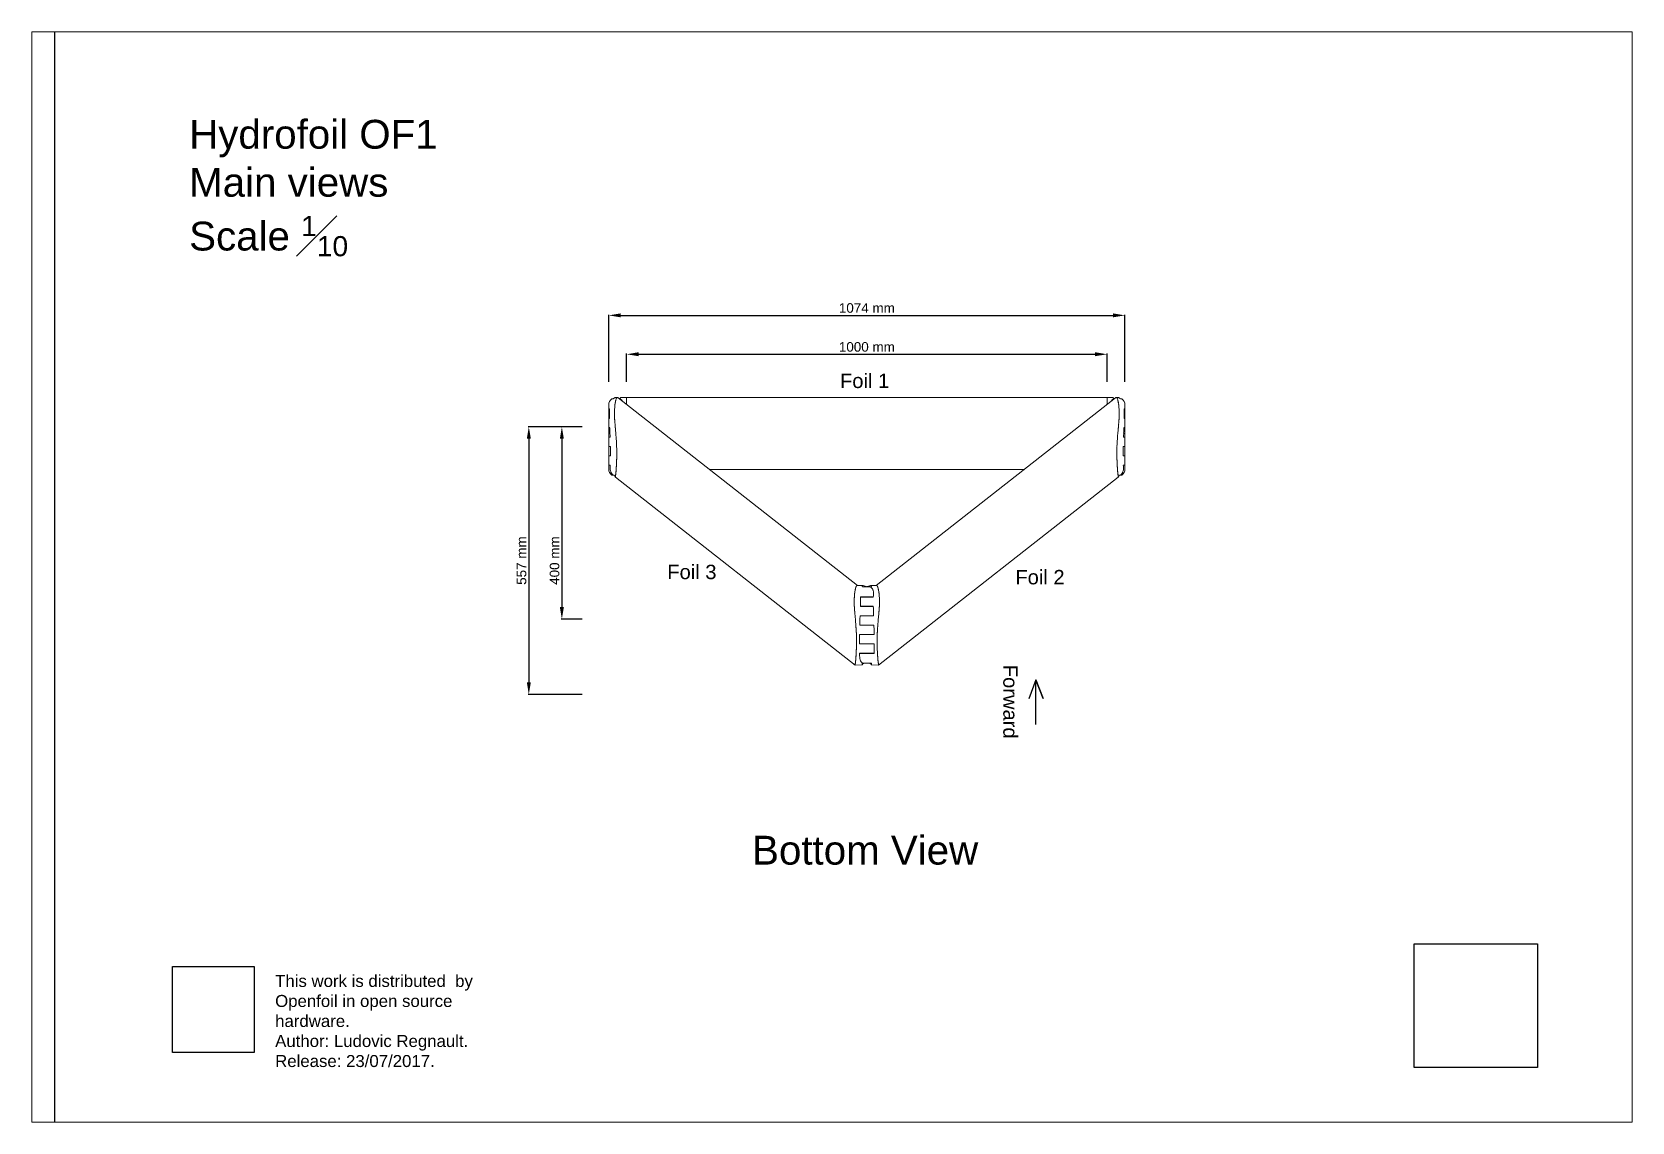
# Paper-space layout '1' of a CAD drawing. Header units: millimetres. Extents: x -23 to 310, y -9 to 218.
# The model-space entities are those that its viewports show. They can reach past a viewport. Long polylines and large blocks are cut down to what shows.
import ezdxf

# ---------------------------------------------------------------- set-up
doc = ezdxf.new("R2010")
doc.units = ezdxf.units.MM
doc.header["$LTSCALE"] = 0.05
doc.layers.add('Cotation', color=8, linetype='Continuous', lineweight=9)
doc.layers.add('OF1', color=7, linetype='Continuous', lineweight=15)
doc.layers.add('Text', color=8, linetype='Continuous')
doc.styles.get("Standard").update_dxf_attribs({"font": 'arial.ttf'})
doc.dimstyles.new('ISO-25', dxfattribs={"dimtxt": 2.5, "dimasz": 2.5, "dimexe": 1.25, "dimexo": 0.625, "dimtad": 1, "dimtxsty": 'Standard', "dimcen": 2.5, "dimadec": 0, "dimazin": 0, "dimtfac": 1, "dimtmove": 0, "dimatfit": 3, "dimfxl": 1, "dimarcsym": 0})
picture_1 = doc.add_image_def('image1.jpg', size_in_pixel=(2362, 2362))
picture_2 = doc.add_image_def('image2.png', size_in_pixel=(761, 800))

psp = doc.layouts.new('1')

# ---------------------------------------------------------------- texts
at = {"color": 144, "true_color": 0x07839c, "insert": (27.79, 21.35), "char_height": 2.5, "attachment_point": 1}
psp.add_mtext_dynamic_manual_height_columns('This work is distributed  by Openfoil in open source hardware.\\PAuthor: Ludovic Regnault.\\PRelease: 23/07/2017.', width=53.1151, gutter_width=12.5, heights=[0], dxfattribs=at)
at = {"layer": 'Text', "insert": (9.9, 199.38), "char_height": 6, "attachment_point": 1}
psp.add_mtext_dynamic_manual_height_columns('\\A1;Hydrofoil OF1\\PMain views\\PScale {\\H0.7x;\\S1#10;}', width=81.4695, gutter_width=50, heights=[0], dxfattribs=at)

msp = doc.modelspace()

# ---------------------------------------------------------------- texts
at = {"layer": 'Text'}
for s, height, p in [('Foil 1', 30, (7785.7, 11128)), ('Foil 3', 30, (7426.3, 10730.1)), ('Foil 2', 30, (8150.6, 10719.3)), ('Bottom View', 60, (7602.8, 10135.8))]:
    msp.add_text(s, height=height, dxfattribs=at).set_placement(p)
msp.add_text('Forward', height=30, rotation=270, dxfattribs=at).set_placement((8125.5, 10551.8))

# ---------------------------------------------------------------- blocks, each defined once
blk = doc.blocks.new('*D5')
at = {"layer": 'Cotation', "color": 0, "lineweight": -2, "transparency": 16777216}
for p, q in [((7249, 11047.4), (7205.7, 11047.4)), ((7207, 11022.4), (7207, 10671.9)), ((7249, 10646.9), (7205.7, 10646.9))]:
    blk.add_line(p, q, dxfattribs=at)
at = {"layer": 'Cotation', "color": 0, "transparency": 16777216}
for points in [[(7202.8, 11022.4), (7211.1, 11022.4), (7207, 11047.4)], [(7202.8, 10671.9), (7211.1, 10671.9), (7207, 10646.9)]]:
    blk.add_solid(points, dxfattribs=at)
at = {"layer": 'Defpoints', "color": 0, "transparency": 16777216}
for p in [(7249.7, 11047.4), (7207, 10646.9), (7249.7, 10646.9)]:
    blk.add_point(p, dxfattribs=at)
at = {"layer": 'Cotation', "color": 0, "transparency": 16777216, "insert": (7191.8, 10768.7), "char_height": 20, "attachment_point": 5, "rotation": 90}
blk.add_mtext('400 mm', dxfattribs=at)
blk = doc.blocks.new('*D6')
at = {"layer": 'Cotation', "color": 0, "lineweight": -2, "transparency": 16777216}
for p, q in [((7249, 11047.4), (7137, 11047.4)), ((7138.2, 11022.4), (7138.2, 10515)), ((7249, 10490), (7137, 10490))]:
    blk.add_line(p, q, dxfattribs=at)
at = {"layer": 'Cotation', "color": 0, "transparency": 16777216}
for points in [[(7134.1, 11022.4), (7142.4, 11022.4), (7138.2, 11047.4)], [(7134.1, 10515), (7142.4, 10515), (7138.2, 10490)]]:
    blk.add_solid(points, dxfattribs=at)
at = {"layer": 'Defpoints', "color": 0, "transparency": 16777216}
for p in [(7249.7, 11047.4), (7138.2, 10490), (7249.7, 10490)]:
    blk.add_point(p, dxfattribs=at)
at = {"layer": 'Cotation', "color": 0, "transparency": 16777216, "insert": (7123.1, 10768.7), "char_height": 20, "attachment_point": 5, "rotation": 90}
blk.add_mtext('557 mm', dxfattribs=at)
blk = doc.blocks.new('*D7')
at = {"layer": 'Cotation', "color": 0, "lineweight": -2, "transparency": 16777216}
for p, q in [((7341.8, 11141.1), (7341.8, 11199.6)), ((7366.8, 11198.3), (8316.4, 11198.3)), ((8341.4, 11141.1), (8341.4, 11199.6))]:
    blk.add_line(p, q, dxfattribs=at)
at = {"layer": 'Cotation', "color": 0, "transparency": 16777216}
for points in [[(7366.8, 11202.5), (7366.8, 11194.2), (7341.8, 11198.3)], [(8316.4, 11202.5), (8316.4, 11194.2), (8341.4, 11198.3)]]:
    blk.add_solid(points, dxfattribs=at)
at = {"layer": 'Defpoints', "color": 0, "transparency": 16777216}
for p in [(8341.4, 11198.3), (7341.8, 11140.4), (8341.4, 11140.4)]:
    blk.add_point(p, dxfattribs=at)
at = {"layer": 'Cotation', "color": 0, "transparency": 16777216, "insert": (7841.6, 11213.5), "char_height": 20, "attachment_point": 5}
blk.add_mtext('1000 mm', dxfattribs=at)
blk = doc.blocks.new('*D8')
at = {"layer": 'Cotation', "color": 0, "lineweight": -2, "transparency": 16777216}
for p, q in [((7304.5, 11141.1), (7304.5, 11280.5)), ((7329.5, 11279.3), (8353.6, 11279.3)), ((8378.6, 11141.1), (8378.6, 11280.5))]:
    blk.add_line(p, q, dxfattribs=at)
at = {"layer": 'Cotation', "color": 0, "transparency": 16777216}
for points in [[(7329.5, 11283.4), (7329.5, 11275.1), (7304.5, 11279.3)], [(8353.6, 11283.4), (8353.6, 11275.1), (8378.6, 11279.3)]]:
    blk.add_solid(points, dxfattribs=at)
at = {"layer": 'Defpoints', "color": 0, "transparency": 16777216}
for p in [(8378.6, 11279.3), (7304.5, 11140.4), (8378.6, 11140.4)]:
    blk.add_point(p, dxfattribs=at)
at = {"layer": 'Cotation', "color": 0, "transparency": 16777216, "insert": (7841.6, 11294.5), "char_height": 20, "attachment_point": 5}
blk.add_mtext('1074 mm', dxfattribs=at)

# ---------------------------------------------------------------- dimensions: what is measured, and where the dimension line sits
at = {"layer": 'Cotation'}
for base, p1, p2, angle, picture, middle in [((8378.6, 11279.3), (7304.5, 11140.4), (8378.6, 11140.4), 0, '*D8', (7841.6, 11279.3)), ((7138.2, 10490), (7249.7, 11047.4), (7249.7, 10490), 270, '*D6', (7138.2, 10768.7)), ((7206.9688, 10646.9335), (7249.6748, 11047.3875), (7249.6748, 10646.9335), 270, '*D5', (7206.9688, 10768.669))]:
    dim = msp.add_linear_dim(base=base, p1=p1, p2=p2, angle=angle, dimstyle='ISO-25', override={"dimtxt": 20, "dimasz": 25, "dimgap": 5, "dimdec": 0, "dimpost": ' mm'}, dxfattribs=at)
    dim.commit()
    dim.dimension.update_dxf_attribs({"geometry": picture, "text_midpoint": middle, "dimtype": 161})
dim = msp.add_aligned_dim(p1=(7341.8, 11140.4), p2=(8341.4, 11140.4), distance=57.9, dimstyle='ISO-25', override={"dimtxt": 20, "dimasz": 25, "dimgap": 5, "dimdec": 0, "dimpost": ' mm'}, dxfattribs=at)
dim.commit()
dim.dimension.update_dxf_attribs({"geometry": '*D7', "text_midpoint": (7841.6, 11213.5)})

# ---------------------------------------------------------------- linework, layer by layer
msp.add_lwpolyline([(6152.2, 12538.8), (22302.8, 12538.8), (22302.8, 8855.3), (6152.2, 8855.3)], close=True)
at = {"layer": 'OF1'}
for p, q in [((7304.5, 11092.5), (7304.5, 11084.5)), ((7311, 11105.4), (7312, 11105.4)), ((7314.7, 11106.2), (7316, 11106.9)), ((7317.8, 11095.6), (7317.6, 11094.1)), ((7317.8, 11095.7), (7317.8, 11095.6)), ((7317.9, 11096.5), (7317.9, 11096.4)), ((7318.4, 11098.7), (7318.3, 11098.2)), ((7318.5, 11099.4), (7318.4, 11098.8)), ((7318.4, 11098.8), (7318.4, 11098.7)), ((7318.7, 11100.3), (7318.5, 11099.4)), ((7318.9, 11101.2), (7318.7, 11100.4)), ((7318.7, 11100.4), (7318.7, 11100.3)), ((7319, 11101.8), (7318.9, 11101.2)), ((7319.1, 11102.2), (7319, 11101.8)), ((7319.2, 11102.6), (7319.1, 11102.4)), ((7319.1, 11102.4), (7319.1, 11102.2)), ((7319.3, 11103), (7319.2, 11102.8)), ((7319.2, 11102.8), (7319.2, 11102.6)), ((7319.4, 11103.4), (7319.3, 11103.1)), ((7319.3, 11103.1), (7319.3, 11103)), ((7319.7, 11104.7), (7319.4, 11103.5)), ((7319.4, 11103.5), (7319.4, 11103.4)), ((7319.8, 11104.8), (7319.7, 11104.7)), ((7319.7, 11104.7), (7319.7, 11104.7)), ((7319.8, 11104.9), (7319.8, 11104.8)), ((7322.7, 11108.5), (7319.9, 11108.3)), ((7322.7, 11108.5), (7322.7, 11108.5)), ((7323, 11108.5), (7323, 11108.5)), ((7822.4, 10717), (7324.3, 11107.9)), ((7326.4, 11106.2), (7327.7, 11105.7)), ((7327.7, 11106.3), (7326.9, 11106)), ((7327.9, 11106), (7327.6, 11106.1)), ((7329.3, 11107.6), (7329.8, 11108.1)), ((7330.9, 11103.5), (7330.9, 11103.5)), ((7332.2, 11102), (7332.1, 11102.1)), ((7332.7, 11101.3), (7332.2, 11102)), ((7341.8, 11108.5), (7341.8, 11108.5)), ((7341.8, 11108.5), (7341.8, 11108.5)), ((7341.8, 11108.4), (7341.8, 11108.5)), ((7341.8, 11108.5), (7341.8, 11108.5)), ((7341.8, 11108.5), (7341.8, 11108.5)), ((8341.4, 11108.5), (7341.8, 11108.5)), ((7341.8, 11108.4), (7341.8, 11108.4)), ((7341.8, 11108.4), (7341.8, 11108.4)), ((7341.8, 11108.4), (7341.8, 11108.4)), ((7341.8, 11108.4), (7341.8, 11108.4)), ((7341.8, 11108.4), (7341.8, 11108.3)), ((7341.8, 11108.4), (7341.8, 11108.4)), ((7341.8, 11108.4), (7341.8, 11108.4)), ((7341.8, 11108.4), (7341.8, 11108.4)), ((7341.8, 11108.3), (7341.8, 11108.3)), ((7341.8, 11108.3), (7341.8, 11108.3)), ((7341.8, 11108.3), (7341.8, 11108.2)), ((7341.8, 11108.3), (7341.8, 11108.3)), ((7341.8, 11108.3), (7341.8, 11108.3)), ((7341.8, 11108.3), (7341.8, 11108.3)), ((7341.8, 11108.2), (7341.8, 11108.2)), ((7341.8, 11108.2), (7341.8, 11108.2)), ((7341.8, 11108.2), (7341.8, 11108.1)), ((7341.8, 11108.2), (7341.8, 11108.2)), ((7341.8, 11108.2), (7341.8, 11108.2)), ((7341.8, 11108.2), (7341.8, 11108.2)), ((7341.8, 11108.1), (7341.8, 11108.1)), ((7341.8, 11108), (7341.8, 11108.1)), ((7341.8, 11108.1), (7341.8, 11108.1)), ((7341.8, 11108), (7341.8, 11108)), ((7341.8, 11107.7), (7341.8, 11108)), ((7341.8, 11107.7), (7341.8, 11107.7)), ((7341.8, 11107.7), (7341.8, 11107.6)), ((7341.8, 11107.6), (7341.8, 11107.6)), ((7341.8, 11107.5), (7341.8, 11107.6)), ((7341.8, 11107.6), (7341.8, 11107.6)), ((7341.8, 11107.5), (7341.8, 11107.5)), ((7341.8, 11107.4), (7341.8, 11107.5)), ((7341.8, 11107.4), (7341.8, 11107.4)), ((7341.8, 11107.4), (7341.8, 11107.3)), ((7341.8, 11107.4), (7341.8, 11107.4)), ((7341.8, 11107.3), (7341.8, 11107.2)), ((7341.8, 11107.3), (7341.8, 11107.3)), ((7341.8, 11107.2), (7341.8, 11107.2)), ((7341.8, 11107.1), (7341.8, 11107.2)), ((7341.8, 11107.2), (7341.8, 11107.2)), ((7341.8, 11107.1), (7341.8, 11107.1)), ((7341.8, 11107), (7341.8, 11107.1)), ((7341.8, 11107), (7341.8, 11107)), ((7341.8, 11106.9), (7341.8, 11107)), ((7341.8, 11106.9), (7341.8, 11106.9)), ((7341.8, 11106.9), (7341.8, 11106.8)), ((7341.8, 11106.9), (7341.8, 11106.9)), ((7341.8, 11106.8), (7341.8, 11106.6)), ((7341.8, 11106.8), (7341.8, 11106.8)), ((7341.8, 11106.6), (7341.8, 11106.5)), ((7341.8, 11106.6), (7341.8, 11106.6)), ((7341.8, 11106.4), (7341.8, 11106.5)), ((7341.8, 11106.4), (7341.8, 11106.4)), ((7341.8, 11106.3), (7341.8, 11106.4)), ((7341.8, 11106.3), (7341.8, 11106.2)), ((7341.8, 11106.2), (7341.8, 11106.1)), ((7341.8, 11106.2), (7341.8, 11106.2)), ((7341.8, 11106.1), (7341.8, 11105.9)), ((7341.8, 11106.1), (7341.8, 11106.1)), ((7341.8, 11105.8), (7341.8, 11105.9)), ((7341.8, 11105.8), (7341.8, 11105.8)), ((7341.8, 11105.7), (7341.8, 11105.8)), ((7341.8, 11105.7), (7341.8, 11105.6)), ((7341.8, 11105.5), (7341.8, 11105.6)), ((7341.8, 11105.5), (7341.8, 11105.4)), ((7341.8, 11105.3), (7341.8, 11105.4)), ((7341.8, 11105.3), (7341.8, 11105.2)), ((7341.8, 11105.1), (7341.8, 11105.2)), ((7341.8, 11105.1), (7341.8, 11105)), ((7341.8, 11105), (7341.8, 11105)), ((7341.8, 11104.9), (7341.8, 11105)), ((7341.8, 11104.9), (7341.8, 11104.7)), ((7341.8, 11104.4), (7341.8, 11104.7)), ((7341.8, 11104.4), (7341.8, 11104.4)), ((7341.8, 11104.1), (7341.8, 11104.4)), ((7341.8, 11104.1), (7341.8, 11104.1)), ((7341.8, 11103.9), (7341.8, 11104.1)), ((7341.8, 11103.9), (7341.8, 11103.7)), ((7341.8, 11103.6), (7341.8, 11103.7)), ((7341.8, 11103.6), (7341.8, 11103.5)), ((7341.8, 11103.5), (7341.8, 11103.5)), ((7341.8, 11103.2), (7341.8, 11103.5)), ((7341.8, 11103.2), (7341.8, 11103.1)), ((7341.8, 11103), (7341.8, 11103.1)), ((7341.8, 11103), (7341.8, 11102.9)), ((7341.8, 11102.5), (7341.8, 11102.9)), ((7341.8, 11102.5), (7341.8, 11102)), ((7341.8, 11102), (7341.8, 11101.9)), ((7341.8, 11101.9), (7341.8, 11101.2)), ((7341.8, 11101), (7341.8, 11101.2)), ((7341.8, 11101), (7341.8, 11100.4)), ((7341.8, 11100.4), (7341.8, 11100.4)), ((7341.8, 11099.8), (7341.8, 11100.4)), ((7341.8, 11099.8), (7341.8, 11099.5)), ((7341.8, 11099.2), (7341.8, 11099.5)), ((7341.8, 11099.2), (7341.8, 11099.1)), ((7341.8, 11098.9), (7341.8, 11099.1)), ((7341.8, 11098.9), (7341.8, 11098.8)), ((7341.8, 11098.8), (7341.8, 11098.8)), ((7341.8, 11098.6), (7341.8, 11098.8)), ((7341.8, 11098.6), (7341.8, 11098.5)), ((7341.8, 11098.3), (7341.8, 11098.5)), ((7341.8, 11098.3), (7341.8, 11098.2)), ((7341.8, 11098), (7341.8, 11098.2)), ((7341.8, 11098), (7341.8, 11097.9)), ((7341.8, 11097.7), (7341.8, 11097.9)), ((7341.8, 11097.7), (7341.8, 11097.7)), ((7341.8, 11097.3), (7341.8, 11097.7)), ((7341.8, 11097.3), (7341.8, 11097.3)), ((7341.8, 11096.6), (7341.8, 11097.3)), ((7341.8, 11096.6), (7341.8, 11096.4)), ((7341.8, 11096.2), (7341.8, 11096.4)), ((7341.8, 11096.2), (7341.8, 11096.1)), ((7341.8, 11095.7), (7341.8, 11096.1)), ((7341.8, 11095.7), (7341.8, 11095.7)), ((7341.8, 11095.7), (7341.8, 11095.7)), ((7341.8, 11095.3), (7341.8, 11095.7)), ((7341.8, 11095.3), (7341.8, 11095.2)), ((7341.8, 11094.9), (7341.8, 11095.2)), ((7341.8, 11094.9), (7341.8, 11094.9)), ((7341.8, 11094.5), (7341.8, 11094.9)), ((7341.8, 11094.5), (7341.8, 11094.4)), ((7341.8, 11094.2), (7341.8, 11094.4)), ((8358.8, 11107.9), (7860.7, 10717)), ((8341.4, 11108.5), (8341.4, 11108.5)), ((8341.4, 11108.5), (8341.4, 11108.4)), ((8341.4, 11108.5), (8341.4, 11108.5)), ((8341.4, 11108.5), (8341.4, 11108.5)), ((8341.4, 11108.4), (8341.4, 11108.4)), ((8341.4, 11108.4), (8341.4, 11108.4)), ((8341.4, 11108.4), (8341.4, 11108.3)), ((8341.4, 11108.4), (8341.4, 11108.4)), ((8341.4, 11108.4), (8341.4, 11108.4)), ((8341.4, 11108.3), (8341.4, 11108.2)), ((8341.4, 11108.3), (8341.4, 11108.3)), ((8341.4, 11108.2), (8341.4, 11108.2)), ((8341.4, 11108.2), (8341.4, 11108.2)), ((8341.4, 11108.2), (8341.4, 11108.1)), ((8341.4, 11108.2), (8341.4, 11108.2)), ((8341.4, 11108.2), (8341.4, 11108.2)), ((8341.4, 11108.2), (8341.4, 11108.2)), ((8341.4, 11108.1), (8341.4, 11108)), ((8341.4, 11108.1), (8341.4, 11108.1)), ((8341.4, 11108), (8341.4, 11107.7)), ((8341.4, 11107.7), (8341.4, 11107.7)), ((8341.4, 11107.7), (8341.4, 11107.6)), ((8341.4, 11107.6), (8341.4, 11107.6)), ((8341.4, 11107.6), (8341.4, 11107.6)), ((8341.4, 11107.6), (8341.4, 11107.5)), ((8341.4, 11107.5), (8341.4, 11107.4)), ((8341.4, 11107.4), (8341.4, 11107.3)), ((8341.4, 11107.4), (8341.4, 11107.4)), ((8341.4, 11107.3), (8341.4, 11107.1)), ((8341.4, 11107.3), (8341.4, 11107.3)), ((8341.4, 11107.1), (8341.4, 11107)), ((8341.4, 11107), (8341.4, 11106.9)), ((8341.4, 11106.9), (8341.4, 11106.8)), ((8341.4, 11106.9), (8341.4, 11106.9)), ((8341.4, 11106.8), (8341.4, 11106.7)), ((8341.4, 11106.7), (8341.4, 11106.6)), ((8341.4, 11106.6), (8341.4, 11106.5)), ((8341.4, 11106.5), (8341.4, 11106.5)), ((8341.4, 11106.5), (8341.4, 11106.3)), ((8341.4, 11106.3), (8341.4, 11106.2)), ((8341.4, 11106.3), (8341.4, 11106.3)), ((8341.4, 11106.2), (8341.4, 11105.8)), ((8341.4, 11106.2), (8341.4, 11106.2)), ((8341.4, 11105.8), (8341.4, 11105.6)), ((8341.4, 11105.6), (8341.4, 11105.6)), ((8341.4, 11105.6), (8341.4, 11105.4)), ((8341.4, 11105.4), (8341.4, 11105.3)), ((8341.4, 11105.3), (8341.4, 11105.2)), ((8341.4, 11105.3), (8341.4, 11105.3)), ((8341.4, 11105.2), (8341.4, 11105.1)), ((8341.4, 11105.1), (8341.4, 11105)), ((8341.4, 11105), (8341.4, 11105)), ((8341.4, 11105), (8341.4, 11104.9)), ((8341.4, 11104.9), (8341.4, 11104.7)), ((8341.4, 11104.7), (8341.4, 11104.4)), ((8341.4, 11104.4), (8341.4, 11104.4)), ((8341.4, 11104.4), (8341.4, 11104.1)), ((8341.4, 11104.1), (8341.4, 11104.1)), ((8341.4, 11104.1), (8341.4, 11103.9)), ((8341.4, 11103.9), (8341.4, 11103.7)), ((8341.4, 11103.7), (8341.4, 11103.6)), ((8341.4, 11103.6), (8341.4, 11103.5)), ((8341.4, 11103.5), (8341.4, 11103.4)), ((8341.4, 11103.4), (8341.4, 11103.2)), ((8341.4, 11103.2), (8341.4, 11103.1)), ((8341.4, 11103.1), (8341.4, 11103)), ((8341.4, 11103), (8341.4, 11102.9)), ((8341.4, 11102.9), (8341.4, 11102.5)), ((8341.4, 11102.5), (8341.4, 11102)), ((8341.4, 11102), (8341.4, 11101.9)), ((8341.4, 11101.9), (8341.4, 11101.2)), ((8341.4, 11101.2), (8341.4, 11101)), ((8341.4, 11101), (8341.4, 11100.4)), ((8341.4, 11100.4), (8341.4, 11100.4)), ((8341.4, 11100.4), (8341.4, 11099.8)), ((8341.4, 11099.8), (8341.4, 11099.5)), ((8341.4, 11099.5), (8341.4, 11099.2)), ((8341.4, 11099.2), (8341.4, 11099.1)), ((8341.4, 11099.1), (8341.4, 11098.9)), ((8341.4, 11098.9), (8341.4, 11098.8)), ((8341.4, 11098.8), (8341.4, 11098.8)), ((8341.4, 11098.8), (8341.4, 11098.6)), ((8341.4, 11098.6), (8341.4, 11098.4)), ((8341.4, 11098.4), (8341.4, 11098.3)), ((8341.4, 11098.3), (8341.4, 11098.2)), ((8341.4, 11098.2), (8341.4, 11098)), ((8341.4, 11098), (8341.4, 11097.9)), ((8341.4, 11097.9), (8341.4, 11097.8)), ((8341.4, 11097.8), (8341.4, 11097.7)), ((8341.4, 11097.7), (8341.4, 11097.3)), ((8341.4, 11097.3), (8341.4, 11097.3)), ((8341.4, 11097.3), (8341.4, 11097.2)), ((8341.4, 11097.2), (8341.4, 11096.6)), ((8341.4, 11096.6), (8341.4, 11096.4)), ((8341.4, 11096.4), (8341.4, 11096.1)), ((8341.4, 11096.1), (8341.4, 11096)), ((8341.4, 11096), (8341.4, 11095.7)), ((8341.4, 11095.7), (8341.4, 11095.7)), ((8341.4, 11095.7), (8341.4, 11095.7)), ((8341.4, 11095.7), (8341.4, 11095.3)), ((8341.4, 11095.3), (8341.4, 11095.2)), ((8341.4, 11095.2), (8341.4, 11094.9)), ((8341.4, 11094.9), (8341.4, 11094.9)), ((8341.4, 11094.9), (8341.4, 11094.5)), ((8341.4, 11094.5), (8341.4, 11094.4)), ((8341.4, 11094.4), (8341.4, 11094.2)), ((8350.5, 11101.3), (8350.9, 11102)), ((8350.9, 11102), (8351.1, 11102.1)), ((8352.2, 11103.5), (8352.3, 11103.5)), ((8353.9, 11107.6), (8353.4, 11108.1)), ((8355.2, 11106), (8355.5, 11106.1)), ((8355.5, 11106.3), (8356.2, 11106)), ((8356.7, 11106.2), (8355.5, 11105.7)), ((8360.1, 11108.5), (8360.1, 11108.5)), ((8360.4, 11108.5), (8360.4, 11108.5)), ((8363.2, 11108.3), (8360.4, 11108.5)), ((8363.3, 11104.9), (8363.4, 11104.8)), ((8363.4, 11104.8), (8363.4, 11104.7)), ((8363.4, 11104.7), (8363.4, 11104.7)), ((8363.4, 11104.7), (8363.7, 11103.5)), ((8363.7, 11103.5), (8363.8, 11103.4)), ((8363.8, 11103.4), (8363.8, 11103.1)), ((8363.8, 11103.1), (8363.8, 11103)), ((8363.8, 11103), (8363.9, 11102.8)), ((8363.9, 11102.8), (8363.9, 11102.6)), ((8363.9, 11102.6), (8364, 11102.4)), ((8364, 11102.4), (8364, 11102.2)), ((8364, 11102.2), (8364.1, 11101.8)), ((8364.1, 11101.8), (8364.2, 11101.2)), ((8364.2, 11101.2), (8364.4, 11100.4)), ((8364.4, 11100.4), (8364.4, 11100.3)), ((8364.4, 11100.3), (8364.6, 11099.4)), ((8364.6, 11099.4), (8364.7, 11098.8)), ((8364.7, 11098.8), (8364.8, 11098.7)), ((8364.8, 11098.7), (8364.9, 11098.2)), ((8365.2, 11096.5), (8365.2, 11096.4)), ((8365.3, 11095.7), (8365.3, 11095.6)), ((8365.3, 11095.6), (8365.6, 11094.1)), ((8368.4, 11106.2), (8367.1, 11106.9)), ((8372.1, 11105.4), (8371.1, 11105.4)), ((8378.6, 11092.5), (8378.6, 11084.5)), ((7304.5, 11084.5), (7306.1, 11084.5)), ((7304.5, 11084.1), (7306.1, 11084.1)), ((7304.5, 11084.1), (7304.5, 11065)), ((7304.5, 11065), (7306, 11065)), ((7304.5, 11064.6), (7306.1, 11064.6)), ((7304.5, 11064.6), (7304.5, 11045.5)), ((7306, 11081.8), (7306.1, 11084.5)), ((7306, 11076.5), (7306, 11081.8)), ((7306, 11071.2), (7306, 11076.5)), ((7306, 11065.9), (7306, 11071.2)), ((7306.1, 11064.6), (7306, 11065.9)), ((7316.4, 11071.5), (7316.4, 11071.2)), ((7316.9, 11060.6), (7316.9, 11060.4)), ((8366.2, 11060.6), (8366.2, 11060.4)), ((8366.7, 11071.5), (8366.7, 11071.2)), ((8378.6, 11084.5), (8377.1, 11084.5)), ((8377.1, 11081.8), (8377.1, 11084.5)), ((8378.6, 11084.1), (8377.1, 11084.1)), ((8377.2, 11076.5), (8377.1, 11081.8)), ((8377.1, 11065.9), (8377.2, 11071.2)), ((8377.1, 11064.6), (8377.1, 11065.9)), ((8378.6, 11065), (8377.1, 11065)), ((8378.6, 11064.6), (8377.1, 11064.6)), ((8377.2, 11071.2), (8377.2, 11076.5)), ((8378.6, 11084.1), (8378.6, 11065)), ((8378.6, 11064.6), (8378.6, 11045.5)), ((7304.5, 11045.5), (7306.7, 11045.5)), ((7304.5, 11045.1), (7306.7, 11045.1)), ((7304.5, 11045.1), (7304.5, 11026)), ((7304.5, 11026), (7307.4, 11026)), ((7304.5, 11025.6), (7307.4, 11025.6)), ((7304.5, 11025.6), (7304.5, 11006.5)), ((7306.9, 11039.3), (7306.7, 11044.6)), ((7307.3, 11028.6), (7307.1, 11034)), ((7307.4, 11025.6), (7307.3, 11028.6)), ((7317.6, 11052.6), (7317.6, 11052.3)), ((7317.6, 11052.3), (7317.7, 11051.2)), ((7317.7, 11051.2), (7317.8, 11049.9)), ((7318.2, 11045.5), (7318.2, 11045.3)), ((7318.2, 11045.3), (7318.3, 11045.1)), ((7318.3, 11045.1), (7318.3, 11044.6)), ((7318.8, 11039.2), (7318.9, 11038)), ((7319.2, 11034), (7319.6, 11028.6)), ((7319.6, 11028.6), (7319.6, 11028.2)), ((7319.6, 11028.2), (7319.7, 11027.1)), ((7319.7, 11027.1), (7319.8, 11026)), ((7320, 11023.5), (7320, 11023.3)), ((8363.1, 11023.5), (8363.1, 11023.3)), ((8363.4, 11027.1), (8363.3, 11026)), ((8363.5, 11028.2), (8363.4, 11027.1)), ((8363.9, 11034), (8363.5, 11028.6)), ((8363.5, 11028.6), (8363.5, 11028.2)), ((8364.4, 11039.2), (8364.3, 11038)), ((8364.9, 11045.1), (8364.8, 11044.6)), ((8364.9, 11045.5), (8364.9, 11045.3)), ((8364.9, 11045.3), (8364.9, 11045.1)), ((8365.4, 11051.2), (8365.3, 11049.9)), ((8365.5, 11052.3), (8365.4, 11051.2)), ((8365.6, 11052.6), (8365.5, 11052.3)), ((8375.7, 11025.6), (8375.8, 11028.6)), ((8378.6, 11026), (8375.7, 11026)), ((8378.6, 11025.6), (8375.7, 11025.6)), ((8375.8, 11028.6), (8376, 11034)), ((8376.2, 11039.3), (8376.4, 11044.6)), ((8378.6, 11045.5), (8376.5, 11045.5)), ((8378.6, 11045.1), (8376.5, 11045.1)), ((8378.6, 11045.1), (8378.6, 11026)), ((8378.6, 11025.6), (8378.6, 11006.5)), ((7304.5, 11006.5), (7308.1, 11006.5)), ((7304.5, 11006.1), (7308.1, 11006.1)), ((7304.5, 11006.1), (7304.5, 10987)), ((7304.5, 10987), (7308.3, 10987)), ((7308.2, 11002), (7308.1, 11006.5)), ((7308.3, 10996.7), (7308.2, 11002)), ((7308.3, 10991.4), (7308.3, 10996.7)), ((7308.3, 10986.6), (7308.3, 10991.4)), ((7321, 11007.4), (7321, 11006.5)), ((7321, 11006.5), (7321, 11006.1)), ((7321, 11006.1), (7321, 11005.6)), ((7321, 11005.6), (7321.1, 11002)), ((7321.2, 10986.9), (7321.2, 10986.1)), ((8361.9, 10986.9), (8361.9, 10986.1)), ((8362.1, 11005.6), (8362, 11002)), ((8362.2, 11007.4), (8362.1, 11006.5)), ((8362.1, 11006.5), (8362.1, 11006.1)), ((8362.1, 11006.1), (8362.1, 11005.6)), ((8374.8, 10996.7), (8374.9, 11002)), ((8374.8, 10991.4), (8374.8, 10996.7)), ((8374.9, 10986.6), (8374.8, 10991.4)), ((8374.9, 11002), (8375, 11006.5)), ((8378.6, 10987), (8374.9, 10987)), ((8378.6, 11006.5), (8375, 11006.5)), ((8378.6, 11006.1), (8375, 11006.1)), ((8378.6, 11006.1), (8378.6, 10987)), ((7304.5, 10986.6), (7308.3, 10986.6)), ((7304.5, 10986.6), (7304.5, 10967.5)), ((7304.5, 10967.5), (7307.8, 10967.5)), ((7304.5, 10967.1), (7307.8, 10967.1)), ((7304.5, 10967.1), (7304.5, 10959.5)), ((7307.7, 10964.8), (7307.8, 10967.5)), ((7319.8, 10957), (7319.8, 10956.6)), ((7320.7, 10971.2), (7320.6, 10970.1)), ((7320.9, 10975.4), (7320.7, 10971.2)), ((7321, 10977.5), (7320.9, 10976.8)), ((7320.9, 10976.8), (7320.9, 10976.1)), ((7320.9, 10976.1), (7320.9, 10975.4)), ((7321, 10979.4), (7321, 10978.8)), ((7321, 10978.8), (7321, 10977.5)), ((7514.5, 10958.6), (8168.6, 10958.6)), ((8362.1, 10979.4), (8362.1, 10978.8)), ((8362.1, 10978.8), (8362.2, 10977.5)), ((8362.2, 10977.5), (8362.2, 10976.8)), ((8362.2, 10976.8), (8362.2, 10976.1)), ((8362.2, 10976.1), (8362.2, 10975.4)), ((8362.2, 10975.4), (8362.4, 10971.2)), ((8362.4, 10971.2), (8362.5, 10970.1)), ((8363.3, 10957), (8363.3, 10956.6)), ((8378.6, 10986.6), (8374.9, 10986.6)), ((8378.6, 10967.5), (8375.3, 10967.5)), ((8375.4, 10964.8), (8375.3, 10967.5)), ((8378.6, 10967.1), (8375.3, 10967.1)), ((8378.6, 10986.6), (8378.6, 10967.5)), ((8378.6, 10967.1), (8378.6, 10959.5)), ((7311, 10946.6), (7313.9, 10946.6)), ((7313.9, 10946.6), (7314, 10946.6)), ((7316.5, 10945.6), (7316.8, 10945.2)), ((7317.1, 10944.1), (7317.1, 10943.9)), ((7317.1, 10943.9), (7317.2, 10943.7)), ((7317.3, 10943.5), (7317.3, 10943.5)), ((7318.5, 10944.2), (7318.4, 10944)), ((7318.4, 10944), (7318.4, 10943.9)), ((7318.4, 10943.9), (7318.4, 10943.8)), ((7318.4, 10943.8), (7318.4, 10943.4)), ((7318.6, 10945.2), (7318.5, 10944.2)), ((7318.5, 10942.5), (7817.3, 10551)), ((7318.7, 10946.1), (7318.6, 10945.2)), ((7318.8, 10947.1), (7318.7, 10946.1)), ((7319, 10948.1), (7319, 10948)), ((7865.8, 10551), (8364.7, 10942.5)), ((8364.2, 10948.1), (8364.2, 10948)), ((8364.3, 10947.1), (8364.4, 10946.1)), ((8364.4, 10946.1), (8364.5, 10945.2)), ((8364.5, 10945.2), (8364.7, 10944.2)), ((8364.7, 10944.2), (8364.7, 10944)), ((8364.7, 10944), (8364.7, 10943.9)), ((8364.7, 10943.9), (8364.7, 10943.8)), ((8364.7, 10943.8), (8364.8, 10943.4)), ((8365.8, 10943.5), (8365.8, 10943.5)), ((8366.1, 10943.9), (8365.9, 10943.7)), ((8366.1, 10944.1), (8366.1, 10943.9)), ((8366.6, 10945.6), (8366.4, 10945.2)), ((8372.1, 10946.6), (8369.2, 10946.6)), ((8369.2, 10946.6), (8369.2, 10946.6)), ((7815.5, 10690.2), (7815.4, 10689.7)), ((7815.4, 10688.9), (7815.4, 10689.7)), ((7815.4, 10688.9), (7815.4, 10688.6)), ((7815.4, 10688.5), (7815.4, 10688.6)), ((7815.5, 10691.3), (7815.5, 10691)), ((7815.5, 10690.8), (7815.5, 10691)), ((7815.5, 10690.8), (7815.5, 10690.3)), ((7815.5, 10690.2), (7815.5, 10690.3)), ((7815.7, 10694), (7815.6, 10693.6)), ((7815.6, 10693.4), (7815.6, 10693.6)), ((7815.6, 10693.4), (7815.6, 10693)), ((7815.7, 10694.5), (7815.7, 10694.3)), ((7815.7, 10694), (7815.7, 10694.3)), ((7816, 10698.4), (7815.9, 10697.9)), ((7815.9, 10697.5), (7815.9, 10697.9)), ((7816, 10699), (7816.1, 10699.3)), ((7816, 10699), (7816, 10698.5)), ((7816, 10698.4), (7816, 10698.5)), ((7816.1, 10700), (7816.2, 10700.2)), ((7816.1, 10700), (7816.1, 10699.8)), ((7816.1, 10699.6), (7816.1, 10699.8)), ((7816.1, 10699.6), (7816.1, 10699.3)), ((7816.3, 10701.2), (7816.2, 10701)), ((7816.2, 10700.3), (7816.2, 10700.2)), ((7816.4, 10701.9), (7816.3, 10701.7)), ((7816.3, 10701.6), (7816.3, 10701.7)), ((7816.3, 10701.6), (7816.3, 10701.3)), ((7816.3, 10701.2), (7816.3, 10701.3)), ((7816.5, 10702.7), (7816.4, 10702.5)), ((7816.5, 10702.7), (7816.5, 10703)), ((7816.6, 10703.8), (7816.7, 10704.1)), ((7816.6, 10703.5), (7816.6, 10703.8)), ((7816.6, 10703.8), (7816.6, 10703.8)), ((7816.7, 10704.4), (7816.8, 10704.7)), ((7816.7, 10704.1), (7816.7, 10704.4)), ((7816.7, 10704.4), (7816.7, 10704.4)), ((7816.8, 10705.1), (7816.9, 10705.4)), ((7816.8, 10705.1), (7816.8, 10705)), ((7816.8, 10704.7), (7816.8, 10705)), ((7816.9, 10705.4), (7816.9, 10705.4)), ((7817.1, 10706.4), (7817, 10706.1)), ((7817.1, 10706.7), (7817.2, 10706.8)), ((7817.1, 10706.7), (7817.1, 10706.5)), ((7817.1, 10706.4), (7817.1, 10706.5)), ((7817.3, 10707.2), (7817.2, 10706.8)), ((7817.4, 10707.8), (7817.3, 10707.6)), ((7817.3, 10707.3), (7817.3, 10707.6)), ((7817.3, 10707.3), (7817.3, 10707.2)), ((7817.4, 10707.8), (7817.5, 10708.3)), ((7817.6, 10708.8), (7817.5, 10708.3)), ((7817.6, 10708.8), (7817.7, 10709.3)), ((7817.6, 10708.8), (7817.6, 10708.8)), ((7817.7, 10709.5), (7817.8, 10709.7)), ((7817.7, 10709.5), (7817.7, 10709.3)), ((7817.9, 10710.3), (7817.8, 10710)), ((7817.8, 10709.7), (7817.8, 10710)), ((7817.9, 10710.4), (7818, 10710.7)), ((7817.9, 10710.4), (7817.9, 10710.3)), ((7818, 10710.9), (7818.1, 10711.1)), ((7818, 10710.9), (7818, 10710.7)), ((7818.1, 10711.2), (7818.2, 10711.5)), ((7818.1, 10711.2), (7818.1, 10711.1)), ((7818.2, 10711.6), (7818.3, 10711.8)), ((7818.2, 10711.6), (7818.2, 10711.5)), ((7818.3, 10712.2), (7818.4, 10712.3)), ((7818.3, 10712.2), (7818.3, 10712.1)), ((7818.3, 10712), (7818.3, 10712.1)), ((7818.3, 10712), (7818.3, 10711.8)), ((7818.4, 10712.4), (7818.6, 10713.1)), ((7818.4, 10712.4), (7818.4, 10712.3)), ((7818.8, 10713.6), (7818.7, 10713.5)), ((7818.7, 10713.4), (7818.7, 10713.5)), ((7818.7, 10713.4), (7818.7, 10713.4)), ((7818.8, 10713.9), (7818.9, 10713.9)), ((7818.8, 10713.9), (7818.8, 10713.8)), ((7818.8, 10713.8), (7818.8, 10713.8)), ((7818.8, 10713.8), (7818.8, 10713.7)), ((7818.8, 10713.6), (7818.8, 10713.7)), ((7819, 10714.3), (7818.9, 10713.9)), ((7819, 10714.3), (7819, 10714.4)), ((7819.1, 10714.4), (7819, 10714.4)), ((7819.1, 10714.6), (7819.2, 10714.7)), ((7819.1, 10714.6), (7819.1, 10714.5)), ((7819.1, 10714.4), (7819.1, 10714.5)), ((7819.2, 10714.8), (7819.3, 10714.9)), ((7819.2, 10714.7), (7819.2, 10714.8)), ((7819.2, 10714.8), (7819.2, 10714.8)), ((7819.2, 10714.7), (7819.2, 10714.7)), ((7819.4, 10715.1), (7819.3, 10715)), ((7819.3, 10714.9), (7819.3, 10715)), ((7819.3, 10714.9), (7819.3, 10714.9)), ((7819.4, 10715.1), (7819.4, 10715.1)), ((7819.6, 10715.5), (7819.5, 10715.4)), ((7819.5, 10715.4), (7819.5, 10715.4)), ((7819.5, 10715.4), (7819.5, 10715.3)), ((7819.5, 10715.3), (7819.5, 10715.3)), ((7819.6, 10715.5), (7819.6, 10715.5)), ((7819.7, 10715.5), (7819.6, 10715.5)), ((7819.7, 10715.5), (7819.7, 10715.6)), ((7819.8, 10715.7), (7819.8, 10715.8)), ((7819.9, 10715.8), (7819.8, 10715.8)), ((7819.9, 10715.9), (7820, 10716)), ((7819.9, 10715.9), (7819.9, 10715.8)), ((7819.9, 10715.8), (7819.9, 10715.8)), ((7820.1, 10716.1), (7820, 10716)), ((7820, 10716), (7820, 10716)), ((7820, 10716), (7820, 10716)), ((7820.1, 10716.1), (7820.2, 10716.2)), ((7820.1, 10716.1), (7820.1, 10716.1)), ((7820.1, 10716.1), (7820.1, 10716.1)), ((7820.2, 10716.2), (7820.3, 10716.3)), ((7820.2, 10716.2), (7820.2, 10716.2)), ((7820.3, 10716.3), (7820.5, 10716.4)), ((7820.3, 10716.3), (7820.3, 10716.3)), ((7820.5, 10716.5), (7820.5, 10716.5)), ((7820.6, 10716.5), (7820.5, 10716.5)), ((7820.5, 10716.5), (7820.5, 10716.4)), ((7820.6, 10716.5), (7820.6, 10716.6)), ((7820.7, 10716.6), (7820.6, 10716.6)), ((7820.8, 10716.7), (7820.7, 10716.6)), ((7820.7, 10716.6), (7820.7, 10716.6)), ((7820.8, 10716.7), (7820.8, 10716.7)), ((7820.8, 10716.7), (7820.9, 10716.7)), ((7820.9, 10716.7), (7820.9, 10716.7)), ((7820.9, 10716.7), (7820.9, 10716.7)), ((7821, 10716.8), (7821.1, 10716.8)), ((7821.2, 10716.9), (7821.1, 10716.8)), ((7821.1, 10716.8), (7821.1, 10716.8)), ((7821.2, 10716.9), (7821.2, 10716.9)), ((7821.2, 10716.9), (7821.3, 10716.9)), ((7821.2, 10716.9), (7821.2, 10716.9)), ((7821.3, 10716.9), (7821.3, 10716.9)), ((7821.4, 10716.9), (7821.3, 10716.9)), ((7821.3, 10716.9), (7821.3, 10716.9)), ((7821.4, 10716.9), (7821.5, 10717)), ((7821.4, 10716.9), (7821.4, 10716.9)), ((7821.4, 10716.9), (7821.4, 10716.9)), ((7821.5, 10717), (7821.6, 10717)), ((7821.5, 10717), (7821.5, 10717)), ((7821.6, 10717), (7821.6, 10717)), ((7821.7, 10717), (7821.6, 10717)), ((7821.6, 10717), (7821.6, 10717)), ((7821.7, 10717), (7821.7, 10717)), ((7821.7, 10717), (7821.7, 10717)), ((7828.1, 10693), (7841.6, 10693)), ((7828.2, 10690.3), (7828.1, 10693)), ((7828.1, 10692.6), (7841.6, 10692.6)), ((7828.2, 10685), (7828.2, 10690.3)), ((7833.6, 10713.8), (7841.6, 10713.8)), ((7834.1, 10716.6), (7835, 10716.3)), ((7836, 10715.9), (7837.3, 10715.4)), ((7836.2, 10693), (7836.2, 10692.6)), ((7841.6, 10713.8), (7849.5, 10713.8)), ((7841.6, 10693), (7855, 10693)), ((7841.6, 10692.6), (7855, 10692.6)), ((7842.3, 10714), (7842.2, 10714.3)), ((7842.2, 10714.3), (7842.2, 10714.3)), ((7842.2, 10714.3), (7842.3, 10714.3)), ((7847.1, 10715.9), (7845.8, 10715.4)), ((7846.9, 10693), (7846.9, 10692.6)), ((7849, 10716.6), (7848.1, 10716.3)), ((7849.5, 10713.8), (7849.5, 10713.8)), ((7849.5, 10713.8), (7849.5, 10713.8)), ((7855, 10692.6), (7855.1, 10695.7)), ((7855.1, 10695.7), (7855.3, 10701)), ((7861.5, 10717), (7861.4, 10717)), ((7861.4, 10717), (7861.4, 10717)), ((7861.5, 10717), (7861.5, 10717)), ((7861.5, 10717), (7861.5, 10717)), ((7861.5, 10717), (7861.6, 10717)), ((7861.6, 10717), (7861.6, 10717)), ((7861.6, 10717), (7861.7, 10717)), ((7861.7, 10716.9), (7861.7, 10717)), ((7861.8, 10716.9), (7861.7, 10716.9)), ((7861.7, 10716.9), (7861.7, 10716.9)), ((7861.8, 10716.9), (7861.8, 10716.9)), ((7861.8, 10716.9), (7861.8, 10716.9)), ((7861.8, 10716.9), (7861.9, 10716.9)), ((7862, 10716.9), (7861.9, 10716.9)), ((7861.9, 10716.9), (7861.9, 10716.9)), ((7861.9, 10716.9), (7861.9, 10716.9)), ((7862, 10716.9), (7862, 10716.8)), ((7862, 10716.8), (7862.1, 10716.8)), ((7862.1, 10716.8), (7862.1, 10716.8)), ((7862.2, 10716.7), (7862.2, 10716.7)), ((7862.2, 10716.7), (7862.3, 10716.7)), ((7862.4, 10716.7), (7862.3, 10716.7)), ((7862.3, 10716.7), (7862.3, 10716.7)), ((7862.4, 10716.7), (7862.4, 10716.6)), ((7862.4, 10716.6), (7862.4, 10716.6)), ((7862.4, 10716.6), (7862.5, 10716.6)), ((7862.6, 10716.5), (7862.5, 10716.6)), ((7862.6, 10716.5), (7862.6, 10716.5)), ((7862.6, 10716.5), (7862.6, 10716.5)), ((7862.6, 10716.5), (7862.7, 10716.4)), ((7862.8, 10716.3), (7862.7, 10716.4)), ((7862.9, 10716.2), (7862.8, 10716.3)), ((7862.8, 10716.3), (7862.8, 10716.3)), ((7863, 10716.1), (7862.9, 10716.2)), ((7862.9, 10716.2), (7862.9, 10716.2)), ((7863.1, 10716.1), (7863, 10716.1)), ((7863, 10716.1), (7863, 10716.1)), ((7863.1, 10716.1), (7863.1, 10716)), ((7863.1, 10716), (7863.1, 10716)), ((7863.1, 10716), (7863.2, 10716)), ((7863.2, 10715.9), (7863.2, 10716)), ((7863.2, 10715.9), (7863.3, 10715.8)), ((7863.3, 10715.7), (7863.3, 10715.8)), ((7863.3, 10715.8), (7863.3, 10715.8)), ((7863.3, 10715.8), (7863.3, 10715.8)), ((7863.5, 10715.5), (7863.4, 10715.6)), ((7863.5, 10715.5), (7863.5, 10715.5)), ((7863.5, 10715.5), (7863.5, 10715.5)), ((7863.5, 10715.5), (7863.6, 10715.4)), ((7863.6, 10715.4), (7863.6, 10715.4)), ((7863.6, 10715.4), (7863.6, 10715.3)), ((7863.7, 10715.3), (7863.6, 10715.3)), ((7863.8, 10715.1), (7863.7, 10715.1)), ((7863.8, 10715.1), (7863.8, 10715)), ((7863.8, 10714.9), (7863.8, 10715)), ((7863.8, 10714.9), (7863.9, 10714.9)), ((7863.9, 10714.8), (7863.9, 10714.9)), ((7864, 10714.7), (7863.9, 10714.8)), ((7863.9, 10714.8), (7863.9, 10714.8)), ((7864, 10714.6), (7864, 10714.7)), ((7864, 10714.7), (7864, 10714.7)), ((7864, 10714.6), (7864, 10714.5)), ((7864.1, 10714.4), (7864, 10714.5)), ((7864.1, 10714.3), (7864.1, 10714.4)), ((7864.1, 10714.4), (7864.1, 10714.4)), ((7864.1, 10714.3), (7864.3, 10713.9)), ((7864.3, 10713.9), (7864.3, 10713.9)), ((7864.3, 10713.9), (7864.3, 10713.8)), ((7864.3, 10713.8), (7864.3, 10713.8)), ((7864.3, 10713.8), (7864.3, 10713.7)), ((7864.4, 10713.6), (7864.3, 10713.7)), ((7864.4, 10713.6), (7864.4, 10713.5)), ((7864.4, 10713.4), (7864.4, 10713.5)), ((7864.4, 10713.4), (7864.5, 10713.4)), ((7864.7, 10712.4), (7864.5, 10713.1)), ((7864.7, 10712.4), (7864.8, 10712.3)), ((7864.8, 10712.2), (7864.8, 10712.3)), ((7864.8, 10712.2), (7864.8, 10712.1)), ((7864.8, 10712), (7864.8, 10712.1)), ((7864.8, 10712), (7864.9, 10711.8)), ((7864.9, 10711.6), (7864.9, 10711.8)), ((7864.9, 10711.6), (7865, 10711.5)), ((7865, 10711.2), (7865, 10711.5)), ((7865, 10711.2), (7865.1, 10711.1)), ((7865.1, 10710.9), (7865.1, 10711.1)), ((7865.1, 10710.9), (7865.1, 10710.7)), ((7865.2, 10710.4), (7865.1, 10710.7)), ((7865.2, 10710.4), (7865.2, 10710.3)), ((7865.2, 10710.3), (7865.3, 10710)), ((7865.4, 10709.7), (7865.3, 10710)), ((7865.4, 10709.5), (7865.4, 10709.7)), ((7865.4, 10709.5), (7865.4, 10709.3)), ((7865.5, 10708.8), (7865.4, 10709.3)), ((7865.5, 10708.8), (7865.6, 10708.8)), ((7865.6, 10708.8), (7865.7, 10708.3)), ((7865.8, 10707.8), (7865.7, 10708.3)), ((7865.8, 10707.8), (7865.8, 10707.6)), ((7865.9, 10707.3), (7865.8, 10707.6)), ((7865.9, 10707.3), (7865.9, 10707.2)), ((7865.9, 10707.2), (7866, 10706.8)), ((7866, 10706.7), (7866, 10706.8)), ((7866, 10706.7), (7866, 10706.5)), ((7866, 10706.4), (7866, 10706.5)), ((7866, 10706.4), (7866.1, 10706.1)), ((7866.3, 10705.1), (7866.2, 10705.4)), ((7866.2, 10705.4), (7866.2, 10705.4)), ((7866.3, 10705.1), (7866.3, 10705)), ((7866.3, 10704.7), (7866.3, 10705)), ((7866.4, 10704.4), (7866.4, 10704.7)), ((7866.4, 10704.1), (7866.4, 10704.4)), ((7866.4, 10704.4), (7866.4, 10704.4)), ((7866.5, 10703.8), (7866.4, 10704.1)), ((7866.6, 10703.5), (7866.5, 10703.8)), ((7866.5, 10703.8), (7866.5, 10703.8)), ((7866.7, 10702.7), (7866.6, 10703)), ((7866.7, 10702.7), (7866.7, 10702.5)), ((7866.8, 10701.9), (7866.8, 10701.7)), ((7866.8, 10701.6), (7866.8, 10701.7)), ((7866.8, 10701.6), (7866.8, 10701.3)), ((7866.9, 10701.2), (7866.8, 10701.3)), ((7866.9, 10701.2), (7866.9, 10701)), ((7867, 10700.3), (7867, 10700.2)), ((7867, 10700), (7867, 10700.2)), ((7867, 10700), (7867, 10699.8)), ((7867, 10699.6), (7867, 10699.8)), ((7867, 10699.6), (7867.1, 10699.3)), ((7867.1, 10699), (7867.1, 10699.3)), ((7867.1, 10699), (7867.1, 10698.5)), ((7867.1, 10698.4), (7867.1, 10698.5)), ((7867.1, 10698.4), (7867.2, 10697.9)), ((7867.2, 10697.5), (7867.2, 10697.9)), ((7867.4, 10694.5), (7867.5, 10694.1)), ((7867.5, 10692.9), (7867.5, 10692.6)), ((7867.6, 10692.4), (7867.5, 10692.6)), ((7867.6, 10692.4), (7867.6, 10692)), ((7867.6, 10691.8), (7867.6, 10692)), ((7867.6, 10691.8), (7867.6, 10691.5)), ((7867.6, 10691.3), (7867.6, 10691.5)), ((7867.6, 10691.3), (7867.6, 10690.9)), ((7867.6, 10690.8), (7867.6, 10690.9)), ((7867.6, 10690.8), (7867.7, 10690.3)), ((7867.7, 10690.2), (7867.7, 10690.3)), ((7867.7, 10690.2), (7867.7, 10689.7)), ((7867.7, 10688.9), (7867.7, 10689.7)), ((7867.7, 10688.9), (7867.7, 10688.6)), ((7867.7, 10688.5), (7867.7, 10688.6)), ((7815.3, 10684.4), (7815.3, 10685)), ((7815.3, 10684.4), (7815.3, 10684.2)), ((7815.3, 10680), (7815.3, 10679.7)), ((7815.5, 10674.5), (7815.5, 10674.6)), ((7815.5, 10674.5), (7815.5, 10674.4)), ((7815.6, 10672.8), (7815.5, 10673.1)), ((7815.5, 10673.1), (7815.5, 10673.1)), ((7815.6, 10672.8), (7815.6, 10672.4)), ((7815.6, 10672.1), (7815.6, 10672.4)), ((7815.7, 10670.1), (7815.8, 10669.6)), ((7815.8, 10669.1), (7815.8, 10669.6)), ((7815.8, 10669.1), (7815.8, 10668.9)), ((7815.9, 10668.3), (7815.8, 10668.9)), ((7816, 10666.3), (7816, 10666.6)), ((7816, 10666.3), (7816.1, 10665.4)), ((7816.1, 10665), (7816.1, 10665.4)), ((7816.1, 10665), (7816.2, 10664.3)), ((7816.2, 10663.7), (7816.2, 10664.3)), ((7816.2, 10663.7), (7816.3, 10663.1)), ((7816.3, 10662.4), (7816.3, 10663.1)), ((7816.3, 10662.4), (7816.4, 10661.9)), ((7816.5, 10661.1), (7816.4, 10661.9)), ((7816.5, 10661.1), (7816.5, 10660.8)), ((7816.6, 10659.7), (7816.5, 10660.8)), ((7816.6, 10659.7), (7816.6, 10659.6)), ((7816.7, 10658.4), (7816.6, 10659.6)), ((7816.7, 10658.4), (7816.9, 10656.6)), ((7816.9, 10656.2), (7816.9, 10656.6)), ((7816.9, 10656.2), (7817, 10655)), ((7817.1, 10654), (7817, 10655)), ((7817.1, 10654), (7817.1, 10653.8)), ((7827.4, 10654), (7841.6, 10654)), ((7828.1, 10673.5), (7841.6, 10673.5)), ((7828.1, 10673.1), (7841.6, 10673.1)), ((7828.2, 10679.7), (7828.2, 10685)), ((7828.2, 10674.4), (7828.2, 10679.7)), ((7836.2, 10673.5), (7836.2, 10673.1)), ((7836.2, 10654), (7836.2, 10653.6)), ((7841.6, 10673.5), (7855, 10673.5)), ((7841.6, 10673.1), (7855, 10673.1)), ((7841.6, 10654), (7855.7, 10654)), ((7846.9, 10673.5), (7846.9, 10673.1)), ((7846.9, 10654), (7846.9, 10653.6)), ((7855.1, 10669.1), (7855, 10673.5)), ((7855.3, 10663.7), (7855.1, 10669.1)), ((7866.2, 10656), (7866, 10653.8)), ((7866.2, 10656), (7866.3, 10656.6)), ((7866.4, 10658.4), (7866.3, 10656.6)), ((7866.4, 10658.4), (7866.5, 10659.6)), ((7866.6, 10659.7), (7866.5, 10659.6)), ((7866.7, 10661.1), (7866.6, 10660.8)), ((7866.6, 10659.7), (7866.6, 10660.8)), ((7866.8, 10662.4), (7866.7, 10661.9)), ((7866.7, 10661.1), (7866.7, 10661.9)), ((7866.8, 10662.4), (7866.9, 10663.1)), ((7866.9, 10663.7), (7867, 10664.3)), ((7866.9, 10663.7), (7866.9, 10663.1)), ((7867.1, 10666.3), (7867, 10665.4)), ((7867, 10665), (7867, 10665.4)), ((7867, 10665), (7867, 10664.3)), ((7867.1, 10666.3), (7867.1, 10666.6)), ((7867.3, 10669.1), (7867.3, 10668.9)), ((7867.3, 10668.3), (7867.3, 10668.9)), ((7867.4, 10670.7), (7867.5, 10671)), ((7867.5, 10671.3), (7867.5, 10671.7)), ((7867.5, 10671.3), (7867.5, 10671)), ((7867.7, 10674.4), (7867.6, 10673.8)), ((7867.6, 10673.6), (7867.6, 10673.8)), ((7867.6, 10673.6), (7867.6, 10673.5)), ((7867.6, 10673.5), (7867.6, 10673.3)), ((7867.6, 10673.1), (7867.6, 10673.3)), ((7867.7, 10674.5), (7867.7, 10674.6)), ((7867.7, 10674.5), (7867.7, 10674.4)), ((7867.8, 10684.4), (7867.8, 10685)), ((7867.8, 10684.4), (7867.8, 10684.2)), ((7867.8, 10680), (7867.8, 10679.7)), ((7817.2, 10653.1), (7817.1, 10653.8)), ((7817.2, 10653.1), (7817.2, 10652.7)), ((7817.3, 10651.6), (7817.2, 10652.7)), ((7817.3, 10651.6), (7817.4, 10650.3)), ((7817.9, 10645.1), (7818.1, 10642.5)), ((7818.1, 10642.5), (7818.3, 10639.9)), ((7818.6, 10635.6), (7818.7, 10635.1)), ((7818.7, 10634.1), (7818.7, 10635.1)), ((7818.7, 10634.1), (7818.8, 10633.5)), ((7818.8, 10632.9), (7818.8, 10633.5)), ((7818.8, 10632.9), (7818.9, 10631.8)), ((7818.9, 10631.8), (7819, 10631.2)), ((7819, 10630.7), (7819, 10631.2)), ((7819.2, 10628.4), (7819.1, 10628.8)), ((7819.2, 10628.4), (7819.2, 10628)), ((7819.3, 10625.8), (7819.2, 10628)), ((7819.3, 10625.8), (7819.4, 10625.5)), ((7819.4, 10625.2), (7819.4, 10625.5)), ((7819.4, 10625.2), (7819.4, 10624.6)), ((7819.5, 10623.2), (7819.5, 10622.8)), ((7819.5, 10622.5), (7819.5, 10622.8)), ((7819.5, 10622.5), (7819.6, 10622)), ((7826.8, 10634.1), (7826.9, 10637.1)), ((7826.8, 10634.5), (7841.6, 10634.5)), ((7826.8, 10634.1), (7841.6, 10634.1)), ((7826.9, 10637.1), (7827, 10642.5)), ((7827.2, 10647.8), (7827.4, 10653.1)), ((7827.4, 10653.6), (7841.6, 10653.6)), ((7836.2, 10634.5), (7836.2, 10634.1)), ((7841.6, 10653.6), (7855.7, 10653.6)), ((7841.6, 10634.5), (7856.3, 10634.5)), ((7841.6, 10634.1), (7856.3, 10634.1)), ((7846.9, 10634.5), (7846.9, 10634.1)), ((7856.4, 10631.8), (7856.3, 10634.5)), ((7856.5, 10626.5), (7856.4, 10631.8)), ((7863.6, 10623.2), (7863.6, 10622.8)), ((7863.6, 10622.5), (7863.6, 10622.8)), ((7863.6, 10622.5), (7863.6, 10622)), ((7863.7, 10625.2), (7863.8, 10625.5)), ((7863.7, 10625.2), (7863.7, 10624.6)), ((7863.8, 10625.8), (7863.9, 10628)), ((7863.8, 10625.8), (7863.8, 10625.5)), ((7864, 10628.4), (7863.9, 10628)), ((7864, 10628.4), (7864, 10628.8)), ((7864.1, 10630.7), (7864.2, 10631.2)), ((7864.3, 10633.1), (7864.2, 10631.8)), ((7864.2, 10631.8), (7864.2, 10631.2)), ((7864.4, 10634.5), (7864.3, 10633.5)), ((7864.3, 10633.1), (7864.3, 10633.5)), ((7864.4, 10634.5), (7864.5, 10635.1)), ((7864.6, 10637.1), (7864.5, 10635.1)), ((7864.6, 10637.1), (7865, 10641.2)), ((7865.1, 10642.5), (7865, 10641.2)), ((7865.3, 10645.1), (7865.1, 10642.5)), ((7865.3, 10645.1), (7865.8, 10651.5)), ((7865.8, 10651.6), (7865.9, 10652.7)), ((7865.8, 10651.6), (7865.8, 10651.5)), ((7865.9, 10653.1), (7866, 10653.8)), ((7865.9, 10653.1), (7865.9, 10652.7)), ((7819.6, 10620.5), (7819.7, 10620.2)), ((7819.7, 10619.8), (7819.7, 10620.2)), ((7819.7, 10619.8), (7819.7, 10619.3)), ((7819.8, 10617.8), (7819.8, 10617.6)), ((7819.8, 10617.2), (7819.8, 10617.6)), ((7819.8, 10617.2), (7819.8, 10616.7)), ((7819.9, 10615.9), (7819.8, 10616.7)), ((7819.9, 10615), (7819.9, 10615.8)), ((7819.9, 10615), (7819.9, 10614.4)), ((7819.9, 10614.1), (7819.9, 10614.4)), ((7819.9, 10614.1), (7820, 10610.5)), ((7819.9, 10587.5), (7819.9, 10586.6)), ((7820, 10610.4), (7820, 10610.5)), ((7820, 10610.4), (7820, 10609.9)), ((7820.1, 10609.5), (7820, 10609.9)), ((7820, 10591.5), (7820.1, 10592)), ((7820.1, 10609.5), (7820.1, 10609.4)), ((7820.1, 10609.1), (7820.1, 10609.4)), ((7820.1, 10609.1), (7820.1, 10608)), ((7820.1, 10595.4), (7820.1, 10595.1)), ((7820.1, 10594.6), (7820.1, 10595.1)), ((7820.1, 10592.2), (7820.1, 10592.9)), ((7820.1, 10592.2), (7820.1, 10592)), ((7820.2, 10601.9), (7820.2, 10602.2)), ((7820.2, 10600.6), (7820.2, 10599.9)), ((7820.2, 10599.3), (7820.2, 10599.9)), ((7826.3, 10605.2), (7826.4, 10610.5)), ((7826.3, 10599.9), (7826.3, 10605.2)), ((7826.3, 10595.1), (7826.3, 10599.9)), ((7826.3, 10595.5), (7841.6, 10595.5)), ((7826.3, 10595.1), (7841.6, 10595.1)), ((7826.4, 10615), (7841.6, 10615)), ((7826.4, 10610.5), (7826.4, 10615)), ((7826.4, 10614.6), (7841.6, 10614.6)), ((7836.2, 10615), (7836.2, 10614.6)), ((7836.2, 10595.5), (7836.2, 10595.1)), ((7841.6, 10615), (7856.7, 10615)), ((7841.6, 10614.6), (7856.7, 10614.6)), ((7841.6, 10595.5), (7856.8, 10595.5)), ((7841.6, 10595.1), (7856.8, 10595.1)), ((7846.9, 10615), (7846.9, 10614.6)), ((7846.9, 10595.5), (7846.9, 10595.1)), ((7856.7, 10614.6), (7856.7, 10615.9)), ((7856.7, 10589.3), (7856.8, 10594.6)), ((7856.7, 10583.9), (7856.7, 10589.3)), ((7856.8, 10594.6), (7856.8, 10595.5)), ((7863.1, 10609.1), (7863, 10608)), ((7863, 10601.9), (7863, 10602.2)), ((7863, 10600.6), (7863, 10599.9)), ((7863, 10595.5), (7863, 10594.6)), ((7863.1, 10610.4), (7863.1, 10610.5)), ((7863.1, 10610.4), (7863.1, 10609.9)), ((7863.1, 10609.5), (7863.1, 10609.9)), ((7863.1, 10609.5), (7863.1, 10609.4)), ((7863.1, 10609.1), (7863.1, 10609.4)), ((7863.1, 10592.2), (7863.1, 10592.9)), ((7863.1, 10592.2), (7863.1, 10592)), ((7863.1, 10591.5), (7863.1, 10592)), ((7863.2, 10614.3), (7863.2, 10614.1)), ((7863.2, 10613.2), (7863.2, 10614.1)), ((7863.2, 10587.5), (7863.3, 10586.6)), ((7863.4, 10617.8), (7863.3, 10617.6)), ((7863.3, 10617.2), (7863.3, 10617.6)), ((7863.3, 10617.2), (7863.3, 10616.7)), ((7863.5, 10619.8), (7863.4, 10619.3)), ((7863.5, 10620.5), (7863.5, 10620.2)), ((7863.5, 10619.8), (7863.5, 10620.2)), ((7817.6, 10554.6), (7817.5, 10553.7)), ((7817.6, 10554.6), (7817.7, 10555.1)), ((7817.7, 10555.6), (7817.8, 10555.8)), ((7817.7, 10555.6), (7817.7, 10555.1)), ((7817.8, 10556.1), (7817.9, 10556.5)), ((7817.8, 10556.1), (7817.8, 10555.8)), ((7818, 10558.2), (7818.1, 10558.7)), ((7818, 10558.2), (7818, 10557.9)), ((7818, 10557.7), (7818, 10557.9)), ((7818.2, 10559.4), (7818.1, 10558.7)), ((7818.2, 10559.8), (7818.3, 10560.1)), ((7818.2, 10559.8), (7818.2, 10559.4)), ((7818.3, 10560.4), (7818.3, 10560.8)), ((7818.3, 10560.4), (7818.3, 10560.1)), ((7818.4, 10562), (7818.5, 10562.2)), ((7818.5, 10563.1), (7818.5, 10563)), ((7818.5, 10562.6), (7818.5, 10563)), ((7818.5, 10562.6), (7818.5, 10562.2)), ((7818.7, 10564.8), (7818.6, 10564.1)), ((7818.7, 10564.8), (7818.8, 10565.9)), ((7818.9, 10567.4), (7818.8, 10566.7)), ((7818.8, 10566.4), (7818.8, 10566.7)), ((7818.8, 10566.4), (7818.8, 10565.9)), ((7818.9, 10568.4), (7818.9, 10568)), ((7818.9, 10567.4), (7818.9, 10568)), ((7819.1, 10570.5), (7819, 10570)), ((7819.1, 10571.5), (7819.2, 10572)), ((7819.1, 10571.5), (7819.1, 10571.3)), ((7819.1, 10570.5), (7819.1, 10571.3)), ((7819.2, 10572.5), (7819.2, 10573.3)), ((7819.2, 10572.5), (7819.2, 10572)), ((7819.4, 10576.6), (7819.5, 10577.3)), ((7819.4, 10576.6), (7819.4, 10576)), ((7819.4, 10575.6), (7819.4, 10576)), ((7819.6, 10579.7), (7819.5, 10578.6)), ((7819.5, 10577.7), (7819.5, 10578.6)), ((7819.5, 10577.7), (7819.5, 10577.3)), ((7819.6, 10579.7), (7819.7, 10582.9)), ((7819.7, 10583.2), (7819.8, 10583.9)), ((7819.7, 10583.2), (7819.7, 10582.9)), ((7819.9, 10586.1), (7819.8, 10585.3)), ((7819.8, 10584.6), (7819.8, 10585.3)), ((7819.8, 10584.6), (7819.8, 10583.9)), ((7819.9, 10586.1), (7819.9, 10586.6)), ((7826.6, 10576), (7841.6, 10576)), ((7826.6, 10573.3), (7826.6, 10576)), ((7826.6, 10575.6), (7841.6, 10575.6)), ((7832.1, 10554.3), (7832.1, 10553.9)), ((7832.4, 10555.1), (7832.3, 10555.1)), ((7832.4, 10555.1), (7841.6, 10555.1)), ((7833.2, 10554.1), (7833.5, 10554.4)), ((7836.2, 10576), (7836.2, 10575.6)), ((7841.6, 10576), (7856.6, 10576)), ((7841.6, 10575.6), (7856.6, 10575.6)), ((7841.6, 10555.1), (7850.8, 10555.1)), ((7846.9, 10576), (7846.9, 10575.6)), ((7850, 10554.1), (7849.6, 10554.4)), ((7851, 10554.3), (7851, 10553.9)), ((7856.6, 10578.6), (7856.7, 10583.9)), ((7856.6, 10575.6), (7856.6, 10578.6)), ((7863.3, 10586.1), (7863.3, 10586.6)), ((7863.3, 10586.1), (7863.3, 10585.3)), ((7863.3, 10584.6), (7863.3, 10585.3)), ((7863.3, 10584.6), (7863.4, 10583.9)), ((7863.4, 10583.2), (7863.4, 10583.9)), ((7863.4, 10583.2), (7863.4, 10582.9)), ((7863.6, 10579.7), (7863.4, 10582.9)), ((7863.6, 10579.7), (7863.6, 10578.6)), ((7863.6, 10577.7), (7863.6, 10578.6)), ((7863.6, 10577.7), (7863.7, 10577.1)), ((7863.7, 10576.6), (7863.7, 10577.1)), ((7863.7, 10576.6), (7863.8, 10575.6)), ((7863.8, 10574.6), (7863.8, 10575.6)), ((7863.8, 10574.6), (7863.8, 10574.4)), ((7863.9, 10573.6), (7863.8, 10574.4)), ((7863.9, 10573.6), (7863.9, 10573.3)), ((7863.9, 10572.5), (7863.9, 10573.3)), ((7863.9, 10572.5), (7864, 10572)), ((7864, 10571.5), (7864, 10572)), ((7864, 10571.5), (7864, 10571.3)), ((7864, 10570.5), (7864, 10571.3)), ((7864, 10570.5), (7864.1, 10570)), ((7864.2, 10568.4), (7864.2, 10568)), ((7864.3, 10567.4), (7864.2, 10568)), ((7864.3, 10567.4), (7864.3, 10566.7)), ((7864.3, 10566.4), (7864.3, 10566.7)), ((7864.3, 10566.4), (7864.4, 10565.9)), ((7864.5, 10564.8), (7864.4, 10565.9)), ((7864.5, 10564.8), (7864.5, 10564.1)), ((7864.6, 10563.1), (7864.6, 10563)), ((7864.6, 10562.6), (7864.6, 10563)), ((7864.6, 10562.6), (7864.7, 10562.2)), ((7864.7, 10562), (7864.7, 10562.2)), ((7864.8, 10560.4), (7864.8, 10560.8)), ((7864.8, 10560.4), (7864.9, 10560.1)), ((7864.9, 10559.8), (7864.9, 10560.1)), ((7864.9, 10559.8), (7864.9, 10559.4)), ((7864.9, 10559.4), (7865, 10558.7)), ((7865.1, 10558.2), (7865, 10558.7)), ((7865.1, 10558.2), (7865.1, 10557.9)), ((7865.1, 10557.7), (7865.1, 10557.9)), ((7865.3, 10556.1), (7865.3, 10556.5)), ((7865.3, 10556.1), (7865.4, 10555.8)), ((7865.4, 10555.6), (7865.4, 10555.8)), ((7865.4, 10555.6), (7865.5, 10555.1)), ((7865.5, 10554.6), (7865.5, 10555.1)), ((7865.5, 10554.6), (7865.7, 10553.7)), ((7817.5, 10553.7), (7817.3, 10552.7)), ((7817.3, 10552.7), (7817.3, 10552.5)), ((7817.3, 10552.4), (7817.3, 10552.5)), ((7817.3, 10552.4), (7817.3, 10552.3)), ((7817.4, 10551), (7817.5, 10551)), ((7817.5, 10551), (7832.2, 10552)), ((7817.5, 10551), (7817.5, 10551)), ((7817.5, 10551), (7817.5, 10551)), ((7817.5, 10551), (7817.5, 10551)), ((7817.5, 10551), (7817.5, 10551)), ((7817.5, 10551), (7817.5, 10551)), ((7817.5, 10551), (7817.5, 10551)), ((7832.1, 10553.9), (7832.1, 10553.4)), ((7832.1, 10553.4), (7832.1, 10553)), ((7832.1, 10553), (7832.1, 10552.7)), ((7832.1, 10552.7), (7832.1, 10552.5)), ((7832.1, 10552.5), (7832.2, 10552.3)), ((7832.2, 10552.3), (7832.2, 10552.1)), ((7832.2, 10552.1), (7832.2, 10552)), ((7832.4, 10552.3), (7832.4, 10552.3)), ((7832.6, 10553.1), (7832.7, 10553.4)), ((7832.7, 10553.4), (7832.9, 10553.8)), ((7850.4, 10553.4), (7850.2, 10553.8)), ((7850.6, 10553.1), (7850.4, 10553.4)), ((7850.8, 10552.3), (7850.8, 10552.3)), ((7851, 10552.3), (7850.9, 10552.1)), ((7850.9, 10552.1), (7850.9, 10552)), ((7850.9, 10552), (7865.6, 10551)), ((7851, 10553.9), (7851, 10553.4)), ((7851, 10553.4), (7851, 10553)), ((7851, 10553), (7851, 10552.7)), ((7851, 10552.7), (7851, 10552.5)), ((7851, 10552.5), (7851, 10552.3)), ((7865.6, 10551), (7865.6, 10551)), ((7865.6, 10551), (7865.7, 10551)), ((7865.6, 10551), (7865.6, 10551)), ((7865.6, 10551), (7865.6, 10551)), ((7865.7, 10553.7), (7865.8, 10552.7)), ((7865.7, 10551), (7865.7, 10551)), ((7865.7, 10551), (7865.7, 10551)), ((7865.7, 10551), (7865.7, 10551)), ((7865.8, 10552.7), (7865.8, 10552.5)), ((7865.8, 10552.4), (7865.8, 10552.5)), ((7865.8, 10552.4), (7865.8, 10552.3))]:
    msp.add_line(p, q, dxfattribs=at)
for points in [[(7817.4, 10551), (7817.4, 10551), (7817.4, 10551), (7817.4, 10551), (7817.4, 10551), (7817.4, 10551), (7817.4, 10551), (7817.4, 10551), (7817.4, 10551), (7817.4, 10551), (7817.4, 10551), (7817.4, 10551), (7817.4, 10551), (7817.4, 10551), (7817.4, 10551), (7817.3, 10551), (7817.3, 10551), (7817.3, 10551), (7817.3, 10551), (7817.3, 10551.1), (7817.3, 10551.1), (7817.3, 10551.1), (7817.3, 10551.1), (7817.3, 10551.1), (7817.3, 10551.1), (7817.3, 10551.1), (7817.3, 10551.1), (7817.3, 10551.1), (7817.3, 10551.1), (7817.3, 10551.1), (7817.3, 10551.1), (7817.3, 10551.1), (7817.3, 10551.1), (7817.3, 10551.1), (7817.3, 10551.1), (7817.3, 10551.1), (7817.3, 10551.1), (7817.3, 10551.2), (7817.3, 10551.2), (7817.2, 10551.2), (7817.2, 10551.2), (7817.2, 10551.2), (7817.2, 10551.2), (7817.2, 10551.2), (7817.2, 10551.2), (7817.2, 10551.2), (7817.2, 10551.2), (7817.2, 10551.3), (7817.2, 10551.3), (7817.2, 10551.3), (7817.2, 10551.3), (7817.2, 10551.3), (7817.2, 10551.3), (7817.2, 10551.4), (7817.2, 10551.4), (7817.2, 10551.4), (7817.2, 10551.5), (7817.2, 10551.5), (7817.2, 10551.6), (7817.2, 10551.9)], [(7865.7, 10551), (7865.7, 10551), (7865.7, 10551), (7865.7, 10551), (7865.7, 10551), (7865.7, 10551), (7865.7, 10551), (7865.7, 10551), (7865.7, 10551), (7865.7, 10551), (7865.8, 10551), (7865.8, 10551), (7865.8, 10551), (7865.8, 10551), (7865.8, 10551), (7865.8, 10551), (7865.8, 10551), (7865.8, 10551), (7865.8, 10551), (7865.8, 10551.1), (7865.8, 10551.1), (7865.8, 10551.1), (7865.8, 10551.1), (7865.8, 10551.1), (7865.8, 10551.1), (7865.8, 10551.1), (7865.8, 10551.1), (7865.8, 10551.1), (7865.8, 10551.1), (7865.8, 10551.1), (7865.8, 10551.1), (7865.9, 10551.1), (7865.9, 10551.1), (7865.9, 10551.1), (7865.9, 10551.1), (7865.9, 10551.1), (7865.9, 10551.1), (7865.9, 10551.2), (7865.9, 10551.2), (7865.9, 10551.2), (7865.9, 10551.2), (7865.9, 10551.2), (7865.9, 10551.2), (7865.9, 10551.2), (7865.9, 10551.2), (7865.9, 10551.2), (7865.9, 10551.2), (7865.9, 10551.3), (7865.9, 10551.3), (7865.9, 10551.3), (7865.9, 10551.3), (7865.9, 10551.3), (7865.9, 10551.3), (7865.9, 10551.4), (7865.9, 10551.4), (7865.9, 10551.4), (7865.9, 10551.5), (7865.9, 10551.5), (7865.9, 10551.6), (7865.9, 10551.9)]]:
    msp.add_lwpolyline(points, dxfattribs=at)
for centre, radius, start, end in [((7320.5, 11092.5), 16, 126.4236, 180), ((7311.9, 11109.5), 4.1, 271.8682, 289.4093), ((7309.5, 11116.2), 11.3, 289.1616, 297.6497), ((7326.6, 11087.7), 22, 114.9681, 118.8464), ((7524.3, 11072.8), 207.9, 176.0458, 177.8409), ((7470.6, 11076.4), 154.1, 174.7589, 176.0096), ((7396.7, 11083.3), 79.9, 172.2574, 174.8154), ((7321.5, 11098.7), 9.9, 106.205, 115.011), ((7391.4, 11083.6), 74.5, 170.0741, 170.6664), ((7409.1, 11080.4), 92.6, 168.9281, 170.0111), ((7320.1, 11103.6), 4.75, 91.9059, 105.5953), ((7331.2, 11101.4), 11.9, 158.5076, 163.1586), ((7327.3, 11102.9), 7.71, 154.1278, 158.3692), ((7325.2, 11104), 5.38, 138.8046, 154.4599), ((7323.9, 11105.1), 3.63, 122.455, 138.955), ((7323.1, 11106.4), 2.17, 113.1108, 121.5742), ((7322.9, 11106.7), 1.82, 110.0594, 112.9274), ((7322.8, 11107), 1.52, 94.3725, 110.3451), ((7322.8, 11106.9), 1.57, 88.5731, 93.5609), ((7322.8, 11106.8), 1.69, 83.5275, 88.566), ((7322.8, 11106.5), 2.02, 70.1413, 83.0724), ((7322.6, 11106), 2.54, 62.9283, 70.3184), ((7322.4, 11105.6), 3.01, 58.2171, 62.9587), ((7321.9, 11104.8), 3.95, 51.6851, 58.0729), ((7324.4, 11111.3), 6.08, 302.2033, 312.4945), ((7323.7, 11115.1), 9.65, 293.838, 297.7456), ((7330.9, 11114.7), 9.5, 249.9971, 256.131), ((7319.7, 11093.1), 15.2, 52.7046, 57.2343), ((7321.7, 11114.4), 10.2, 311.997, 318.1493), ((7319.6, 11092.8), 15.5, 50.8841, 53.349), ((7319.4, 11092.6), 15.8, 45.233, 50.7877), ((7330.1, 11107.9), 0.372, 107.416, 147.3954), ((7314.9, 12466), 1357.8, 270.6359, 271.1342), ((7319.4, 11092.4), 16, 44.2558, 45.7793), ((7318.9, 11092), 16.6, 37.7211, 44.0149), ((8368.2, 12466), 1357.8, 268.8658, 269.3641), ((8364.2, 11092), 16.6, 135.9851, 142.2789), ((8363.7, 11092.4), 16, 134.2207, 135.7442), ((8363.7, 11092.6), 15.8, 129.2123, 134.767), ((8353.1, 11107.9), 0.372, 32.6046, 72.584), ((8363.5, 11092.8), 15.5, 126.651, 129.1159), ((8361.5, 11114.4), 10.2, 221.8507, 228.003), ((8363.5, 11093.1), 15.2, 122.7657, 127.2954), ((8352.2, 11114.7), 9.5, 283.869, 290.0029), ((8358.8, 11111.3), 6.08, 227.5055, 237.7967), ((8359.4, 11115.1), 9.65, 242.2544, 246.162), ((8361.2, 11104.8), 3.95, 121.9271, 128.3149), ((8360.7, 11105.6), 3.01, 117.0413, 121.7829), ((8360.5, 11106), 2.54, 109.6816, 117.0717), ((8360.4, 11106.5), 2.02, 96.9276, 109.8587), ((8360.3, 11106.8), 1.69, 91.434, 96.4725), ((8360.3, 11106.9), 1.57, 86.4391, 91.4269), ((8360.3, 11107), 1.52, 69.6549, 85.6275), ((8360.2, 11106.7), 1.82, 67.0726, 69.9406), ((8360.1, 11106.4), 2.17, 58.4258, 66.8892), ((8359.2, 11105.1), 3.63, 41.045, 57.545), ((8357.9, 11104), 5.38, 25.5401, 41.1954), ((8355.9, 11102.9), 7.71, 21.6308, 25.8722), ((8351.9, 11101.4), 11.9, 16.8414, 21.4924), ((8363.1, 11103.6), 4.75, 74.4047, 88.0941), ((8361.6, 11098.7), 9.9, 64.989, 73.795), ((8274, 11080.4), 92.6, 9.9889, 11.0719), ((8291.8, 11083.6), 74.5, 9.3336, 9.9259), ((8286.4, 11083.3), 79.9, 5.1846, 7.7426), ((8356.5, 11087.7), 22, 61.1536, 65.0319), ((8212.5, 11076.4), 154.1, 3.9904, 5.2411), ((8158.8, 11072.8), 207.9, 2.1591, 3.9542), ((8373.6, 11116.2), 11.3, 242.3503, 250.8384), ((8371.3, 11109.5), 4.1, 250.5907, 268.1318), ((8362.6, 11092.5), 16, 0, 53.5764), ((7529.7, 11072.3), 213.3, 177.7463, 178.8576), ((7468, 11073.5), 151.6, 178.8412, 180.7375), ((7472.3, 11073.9), 155.9, 180.9753, 182.9319), ((7514.9, 11075.9), 198.6, 182.8789, 183.2545), ((7546.3, 11077.7), 230, 183.2592, 183.7611), ((7601, 11081.3), 284.8, 183.7611, 184.1661), ((7661.1, 11085.6), 345.1, 184.1824, 184.376), ((7705.2, 11089), 389.3, 184.3769, 184.5885), ((7897.2, 11104.7), 582, 184.6197, 185.139), ((7785.9, 11104.7), 582, 354.861, 355.3803), ((7978, 11089), 389.3, 355.4115, 355.6231), ((8022, 11085.6), 345.1, 355.624, 355.8176), ((8082.1, 11081.3), 284.8, 355.8339, 356.2389), ((8136.8, 11077.7), 230, 356.2389, 356.7408), ((8210.9, 11073.9), 155.9, 357.0681, 359.0247), ((8168.2, 11075.9), 198.6, 356.7455, 357.1211), ((8153.5, 11072.3), 213.3, 1.1424, 2.2537), ((8215.1, 11073.5), 151.6, 359.2625, 1.1588), ((10325.9, 11163.6), 3021.6, 182.2408, 182.2575), ((10959.6, 11177.9), 3655.3, 182.1726, 182.256), ((2227.2, 10583.2), 5111.9, 5.1881, 5.238), ((6573.6, 10977.8), 747.7, 4.9174, 5.1289), ((6609, 10981), 712.1, 4.6896, 4.9011), ((6132.3, 10942), 1190.5, 4.623, 4.6244), ((4879.4, 10841.4), 2447.4, 4.5137, 4.6067), ((6367.9, 10950.1), 954.9, 4.4057, 4.5571), ((6809.1, 10983.9), 512.4, 3.8956, 4.4117), ((8874, 10983.9), 512.4, 175.5883, 176.1044), ((9315.2, 10950.1), 954.9, 175.4429, 175.5943), ((10803.8, 10841.4), 2447.4, 175.3933, 175.4863), ((9550.9, 10942), 1190.5, 175.3756, 175.377), ((9074.1, 10981), 712.1, 175.0989, 175.3104), ((9109.6, 10977.8), 747.7, 174.8711, 175.0826), ((13455.9, 10583.2), 5111.9, 174.762, 174.8119), ((4723.5, 11177.9), 3655.3, 357.744, 357.8274), ((5357.2, 11163.6), 3021.6, 357.7425, 357.7592), ((6917.5, 10991.5), 403.8, 2.2534, 3.8671), ((6936.8, 10991.9), 384.5, 0.7204, 1.5134), ((6961.4, 10992.2), 359.9, 359.8735, 0.7205), ((6981.8, 10992.2), 339.5, 359.1262, 359.8722), ((6990.5, 10992), 330.7, 359.1136, 359.123), ((8746.3, 10991.9), 384.5, 178.4866, 179.2796), ((8721.8, 10992.2), 359.9, 179.2795, 180.1265), ((8701.4, 10992.2), 339.5, 180.1278, 180.8738), ((8692.6, 10992), 330.7, 180.877, 180.8864), ((8765.6, 10991.5), 403.8, 176.1329, 177.7466), ((7320.5, 10959.5), 16, 180, 233.5764), ((12857.8, 10764.3), 5553.6, 177.9307, 177.9856), ((7327.2, 10960.5), 19.7, 183.0249, 203.7144), ((7125.2, 10971.3), 195.2, 354.4072, 354.8291), ((7095.8, 10974), 224.7, 354.8292, 355.196), ((7054.8, 10977.4), 265.8, 355.196, 355.5061), ((7006.7, 10981.2), 314.1, 355.5719, 355.7678), ((6944.8, 10985.7), 376.1, 355.7894, 356.6175), ((6851.8, 10991.3), 469.3, 356.5966, 356.7594), ((6773.5, 10995.7), 547.7, 356.7633, 357.0441), ((6620, 11003.7), 701.4, 357.0439, 357.2598), ((6867.8, 10995.8), 453.5, 357.9293, 358.0974), ((6971.7, 10992.5), 349.6, 358.0761, 358.9482), ((8711.5, 10992.5), 349.6, 181.0518, 181.9239), ((8815.3, 10995.8), 453.5, 181.9026, 182.0707), ((9063.1, 11003.7), 701.4, 182.7402, 182.9561), ((8909.6, 10995.7), 547.7, 182.9559, 183.2367), ((8831.3, 10991.3), 469.3, 183.2406, 183.4034), ((8738.3, 10985.7), 376.1, 183.3825, 184.2106), ((8676.4, 10981.2), 314.1, 184.2322, 184.4281), ((8628.3, 10977.4), 265.8, 184.4939, 184.804), ((8587.3, 10974), 224.7, 184.804, 185.1708), ((8558, 10971.3), 195.2, 185.1709, 185.5928), ((8362.6, 10959.5), 16, 306.4236, 0), ((8355.9, 10960.5), 19.7, 336.2856, 356.9751), ((2825.4, 10764.3), 5553.6, 2.0144, 2.0693), ((7325.7, 10961.1), 18.6, 207.3113, 220.5922), ((7324.5, 10959.5), 16.6, 218.9485, 227.3792), ((7323.5, 10956.7), 13.9, 222.475, 226.2326), ((7313.9, 10940.8), 5.76, 82.9587, 88.9227), ((7313.8, 10941.5), 5.14, 70.3008, 81.5834), ((7313.8, 10942.5), 4.23, 57.0356, 66.1448), ((7313.7, 10943), 3.84, 42.4569, 50.2284), ((7310.6, 10942.8), 6.64, 18.0893, 21.9162), ((7305.5, 10942.1), 11.7, 11.0966, 13.3054), ((7295.7, 10941.2), 21.6, 7.603, 8.4469), ((7317.8, 10944), 0.665, 202.9016, 224.1041), ((7226.9, 10833.3), 142.5, 50.0238, 50.6128), ((7333.9, 10941.8), 15.6, 174.1612, 175.1612), ((7319.3, 10943), 0.972, 169.5228, 201.1962), ((7318.7, 10942.8), 0.314, 211.0953, 231.9537), ((7148.1, 10969.5), 172.2, 352.5082, 352.8224), ((7175.6, 10966), 144.5, 352.8482, 353.4076), ((7163.2, 10967.5), 157, 353.408, 353.9321), ((7146.8, 10969.2), 173.4, 353.9323, 354.407), ((8536.3, 10969.2), 173.4, 185.593, 186.0677), ((8520, 10967.5), 157, 186.0679, 186.592), ((8507.6, 10966), 144.5, 186.5924, 187.1518), ((8535, 10969.5), 172.2, 187.1776, 187.4918), ((8456.2, 10833.3), 142.5, 129.3872, 129.9762), ((8363.8, 10943), 0.972, 338.8038, 10.4772), ((8364.5, 10942.8), 0.314, 308.0463, 328.9047), ((8349.3, 10941.8), 15.6, 4.8388, 5.8388), ((8365.3, 10944), 0.665, 315.8959, 337.0984), ((8377.6, 10942.1), 11.7, 166.6946, 168.9034), ((8387.5, 10941.2), 21.6, 171.5531, 172.397), ((8372.5, 10942.8), 6.64, 158.0838, 161.9107), ((8369.4, 10943), 3.84, 129.7716, 137.5431), ((8369.3, 10942.5), 4.23, 113.8552, 122.9644), ((8369.3, 10941.5), 5.14, 98.4166, 109.6992), ((8369.3, 10940.8), 5.76, 91.0773, 97.0413), ((8359.6, 10956.7), 13.9, 313.7674, 317.525), ((8358.6, 10959.5), 16.6, 312.6208, 321.0515), ((8357.4, 10961.1), 18.6, 319.4078, 332.6887), ((8022.6, 10680.9), 207.4, 177.9038, 178.8674), ((8026.8, 10681.2), 211.5, 176.8175, 177.2723), ((7993.3, 10683.2), 178, 175.9868, 176.354), ((7980.2, 10684.1), 164.9, 175.3568, 175.9897), ((7897.7, 10691.6), 82, 173.4615, 173.9467), ((7880.4, 10693.7), 64.6, 172.1374, 172.742), ((7878.4, 10694), 62.5, 171.2606, 171.7115), ((7885.9, 10692.8), 70.2, 170.7039, 170.7064), ((7892.2, 10691.7), 76.5, 170.2297, 170.2419), ((7906.4, 10689.2), 91, 169.3082, 169.7282), ((7836.8, 10707.8), 19, 162.9516, 163.8839), ((7824.4, 10712.3), 5.77, 148.9111, 150.7022), ((7823.8, 10712.7), 5.08, 142.8432, 144.8592), ((7822.1, 10714.6), 2.5, 121.3349, 121.3831), ((7821.9, 10714.9), 2.15, 115.4984, 118.8223), ((7842, 11699.3), 982.5, 268.8203, 269.4965), ((7834, 10715.2), 1.97, 156.6308, 178.271), ((7833.7, 10715.2), 1.64, 177.2535, 204.0251), ((7833.6, 10715.4), 1.48, 128.8758, 157.2486), ((7833.3, 10715.1), 1.23, 207.1121, 262.8777), ((7833.3, 10715.7), 1.07, 87.2989, 126.4336), ((7833.6, 10716.5), 2.69, 260.2312, 270.4457), ((7833.1, 10714), 2.84, 69.6943, 85.9212), ((7802.2, 10631), 91.4, 68.2578, 68.9606), ((7856.1, 10767.8), 55.7, 250.2814, 251.9875), ((7847.9, 10743.4), 29.9, 252.4841, 256.6437), ((7844.8, 10730.2), 16.4, 256.4316, 268.58), ((7835.2, 10743.6), 30.1, 283.5025, 287.5027), ((7846.1, 10729.9), 16, 256.2656, 268.471), ((7827, 10767.8), 55.7, 288.0125, 289.7186), ((7880.9, 10631), 91.4, 111.0394, 111.7422), ((7850, 10714), 2.84, 94.0788, 110.3057), ((7849.5, 10716.5), 2.65, 270.1759, 279.8258), ((7839.9, 10700.9), 16.1, 48.0159, 53.1842), ((7841.2, 11699.3), 982.5, 270.5035, 271.1797), ((7849.8, 10715.7), 1.07, 53.5664, 92.7011), ((7849.8, 10715.1), 1.23, 277.1223, 332.8879), ((7849.5, 10715.4), 1.48, 22.7514, 51.1242), ((7839.7, 10701.3), 16, 44.2629, 46.7673), ((7849.1, 10715.2), 1.97, 1.729, 23.3692), ((7849.4, 10715.2), 1.64, 335.9749, 2.7465), ((7839.5, 10701.1), 16.3, 40.2725, 44.2583), ((7839.1, 10701.3), 16.4, 31.9125, 38.9501), ((7838.6, 10701.3), 16.8, 23.3499, 30.8135), ((7838, 10701.3), 17.4, 14.8155, 22.5249), ((7837.4, 10701.4), 18, 6.4719, 14.2146), ((7836.9, 10701.5), 18.4, 358.3597, 5.9453), ((7861.2, 10714.9), 2.15, 61.1777, 64.5016), ((7861, 10714.6), 2.5, 58.6169, 58.6651), ((7859.3, 10712.7), 5.08, 35.1408, 37.1568), ((7858.7, 10712.3), 5.77, 29.2978, 31.0889), ((7846.3, 10707.8), 19, 16.1161, 17.0484), ((7776.7, 10689.2), 91, 10.2718, 10.6918), ((7791, 10691.7), 76.5, 9.7581, 9.7703), ((7797.2, 10692.8), 70.2, 9.2936, 9.2961), ((7804.8, 10694), 62.5, 8.2885, 8.7394), ((7802.7, 10693.7), 64.6, 7.258, 7.8626), ((7785.4, 10691.6), 82, 6.0533, 6.5385), ((7702.9, 10684.1), 164.9, 4.0103, 4.6432), ((7689.8, 10683.2), 178, 3.646, 4.0132), ((7673.4, 10682.2), 194.5, 3.1654, 3.5218), ((7660.5, 10680.9), 207.4, 1.1326, 2.0962), ((7963.3, 10681.9), 148, 179.1072, 180.7518), ((7969.8, 10682.3), 154.5, 180.9696, 182.8412), ((8013.8, 10684.3), 198.6, 182.8789, 183.2545), ((8056.8, 10686.9), 241.7, 183.5162, 183.755), ((8083.9, 10688.7), 268.8, 183.755, 183.9696), ((8189.6, 10696.3), 374.8, 184.2947, 184.5517), ((10554.7, 10549.5), 2729.3, 177.8069, 177.8254), ((14293, 10482.9), 6467.7, 178.30358, 178.31511), ((4894, 10544.1), 2963.7, 2.2108, 2.3137), ((5128.1, 10549.5), 2729.6, 2.1847, 2.2864), ((7493.5, 10696.3), 374.8, 355.4483, 355.7053), ((7577.2, 10690.2), 290.9, 355.8365, 356.1635), ((7644.6, 10685.8), 223.4, 356.3888, 356.7441), ((7713.4, 10682.3), 154.5, 357.1588, 359.0304), ((7719.8, 10681.9), 148, 359.2482, 0.8928), ((6929, 10574.5), 891.7, 4.5426, 4.8798), ((25030.4, 12023.5), 17267.6, 184.59585, 184.61003), ((7293.8, 10591.3), 526.6, 4.0858, 4.2899), ((7418.7, 10600.1), 401.5, 3.2913, 3.4937), ((7416.1, 10600), 404.1, 2.9129, 3.119), ((11121, 10541.1), 3295.5, 178.1445, 178.237), ((6371.7, 10596.4), 1485.1, 0.7491, 1.1596), ((8267.1, 10600), 404.1, 176.881, 177.0871), ((8264.5, 10600.1), 401.5, 176.5063, 176.7087), ((8389.3, 10591.3), 526.6, 175.7101, 175.9142), ((7413.5, 10599.8), 406.7, 2.5373, 2.7467), ((7410.8, 10599.7), 409.3, 2.2538, 2.2571), ((7356.7, 10604.6), 463.5, 357.8765, 358.096), ((7433.2, 10602.1), 387, 358.0942, 358.4259), ((7435.5, 10600.4), 384.7, 1.1191, 1.132), ((7442.1, 10600.5), 378.1, 0.717, 1.1202), ((7455.1, 10600.6), 365.1, 0.2487, 0.7173), ((7482.1, 10600.6), 338.1, 359.1161, 359.7619), ((7495.9, 10600.4), 324.2, 358.6675, 358.9668), ((7465.9, 10600.7), 354.3, 359.9859, 0.1933), ((7468.7, 10600.7), 351.4, 359.9778, 359.9857), ((7474.2, 10600.7), 345.9, 359.7595, 359.7685), ((8247.7, 10600.4), 384.7, 178.868, 178.8809), ((8241.1, 10600.5), 378.1, 178.8798, 179.283), ((8228.1, 10600.6), 365.1, 179.2827, 179.7513), ((8217.2, 10600.7), 354.3, 179.8067, 180.0141), ((8214.4, 10600.7), 351.4, 180.0143, 180.0222), ((8202.5, 10600.6), 339.5, 180.1278, 180.8738), ((8187.2, 10600.4), 324.2, 181.0332, 181.3325), ((8267.7, 10599.9), 404.7, 178.1123, 178.49), ((8249.9, 10602.1), 387, 181.5741, 181.9058), ((8272.6, 10599.7), 409.7, 177.6235, 177.9618), ((8326.4, 10604.6), 463.5, 181.904, 182.1235), ((8269.6, 10599.8), 406.7, 177.2533, 177.4627), ((7675.5, 10574.4), 143.5, 352.8469, 353.2989), ((7625.8, 10579.7), 193.5, 354.406, 354.7721), ((7577, 10584), 242.5, 355.0636, 355.3011), ((7444.8, 10594), 375, 356.0869, 356.3235), ((7280.2, 10603.8), 539.9, 356.7621, 357.0095), ((12844.5, 10677.9), 5019, 181.1948, 181.2556), ((7843.5, 10567.5), 16.8, 178.3578, 199.8741), ((7841.9, 10566.4), 14.9, 198.0918, 213.3795), ((7841.4, 10566.3), 14.5, 214.0982, 223.9747), ((7841.7, 10567.2), 15.3, 225.4868, 232.149), ((7832.3, 10554.8), 0.248, 89.2401, 161.3876), ((7833.1, 10554.7), 1.02, 164.853, 182.1967), ((7838, 10554.7), 5.98, 180.5705, 184.0027), ((7841.9, 10568), 16.1, 233.6469, 233.7021), ((7836.2, 10551.2), 4.2, 136.9921, 142.5646), ((7836.4, 10548.9), 6.14, 111.8226, 117.573), ((7837.4, 10543.5), 11.6, 101.9011, 106.6645), ((7838.2, 10535.7), 19.4, 93.757, 99.2859), ((7838, 10533.7), 21.4, 90.6496, 93.1062), ((7845.1, 10533.7), 21.4, 86.8921, 89.3946), ((7845, 10535.7), 19.4, 80.7141, 86.243), ((7845.7, 10543.5), 11.6, 73.3355, 78.0989), ((7846.8, 10548.9), 6.14, 62.427, 68.1773), ((7846.9, 10551.2), 4.2, 37.4354, 43.0079), ((7850.8, 10554.8), 0.253, 19.0518, 95.2436), ((7850, 10554.7), 1.02, 357.8033, 15.147), ((7845.1, 10554.7), 5.98, 355.9973, 359.4295), ((8238.3, 10594), 375, 183.6765, 183.9131), ((8106.2, 10584), 242.5, 184.6989, 184.9364), ((8057.3, 10579.7), 193.5, 185.2279, 185.594), ((8007.6, 10574.4), 143.5, 186.7011, 187.1531), ((7835.8, 10550), 18.6, 173.0909, 174.1381), ((8619.2, 10445.9), 809, 172.3438, 172.3446), ((7832.2, 10552), 0.0428, 248.3837, 3.8983), ((7829, 10553.5), 3.64, 335.8847, 339.4791), ((7855.5, 10546.9), 23.7, 165.9999, 166.988), ((7843.8, 10549.7), 11.7, 163.2889, 165.2875), ((7839.3, 10549.7), 11.7, 14.7125, 16.7111), ((7827.7, 10546.9), 23.7, 13.012, 14.0001), ((7854.2, 10553.5), 3.64, 200.5209, 204.1153), ((7850.9, 10552), 0.0428, 176.1017, 291.6163), ((7063.9, 10445.9), 809, 7.6554, 7.6562), ((7847.4, 10550), 18.6, 5.8619, 6.9091)]:
    msp.add_arc(centre, radius, start, end, dxfattribs=at)
at = {"layer": 'Text'}
msp.add_lwpolyline([(8193.1, 10427.3), (8193.1, 10520.6), (8208.5, 10481.8), (8193.1, 10520.6), (8178.8, 10480.8)], dxfattribs=at)

msp.set_redraw_order([(e.dxf.handle, doc.entitydb.next_handle()) for e in msp.query("TEXT MTEXT ATTDEF DIMENSION ARC_DIMENSION")])  # texts and dimensions are drawn at this point

# ---------------------------------------------------------------- pictures from other files: only their frames are drawn
image = psp.add_image(picture_1, insert=(264.77, 2.09), size_in_units=(25.71, 25.71))
image.dxf.flags = 7
image = psp.add_image(picture_2, insert=(6.42, 5.23), size_in_units=(17.01, 17.89))
image.dxf.flags = 7

# ---------------------------------------------------------------- viewports
at = {"layer": '0'}
psp.add_viewport(center=(143.66, 104.2), size=(332.94, 226.9414), view_center_point=(7769.07, 10734.55), view_height=2269.414, dxfattribs=at)

doc.saveas('drawing.dxf')
